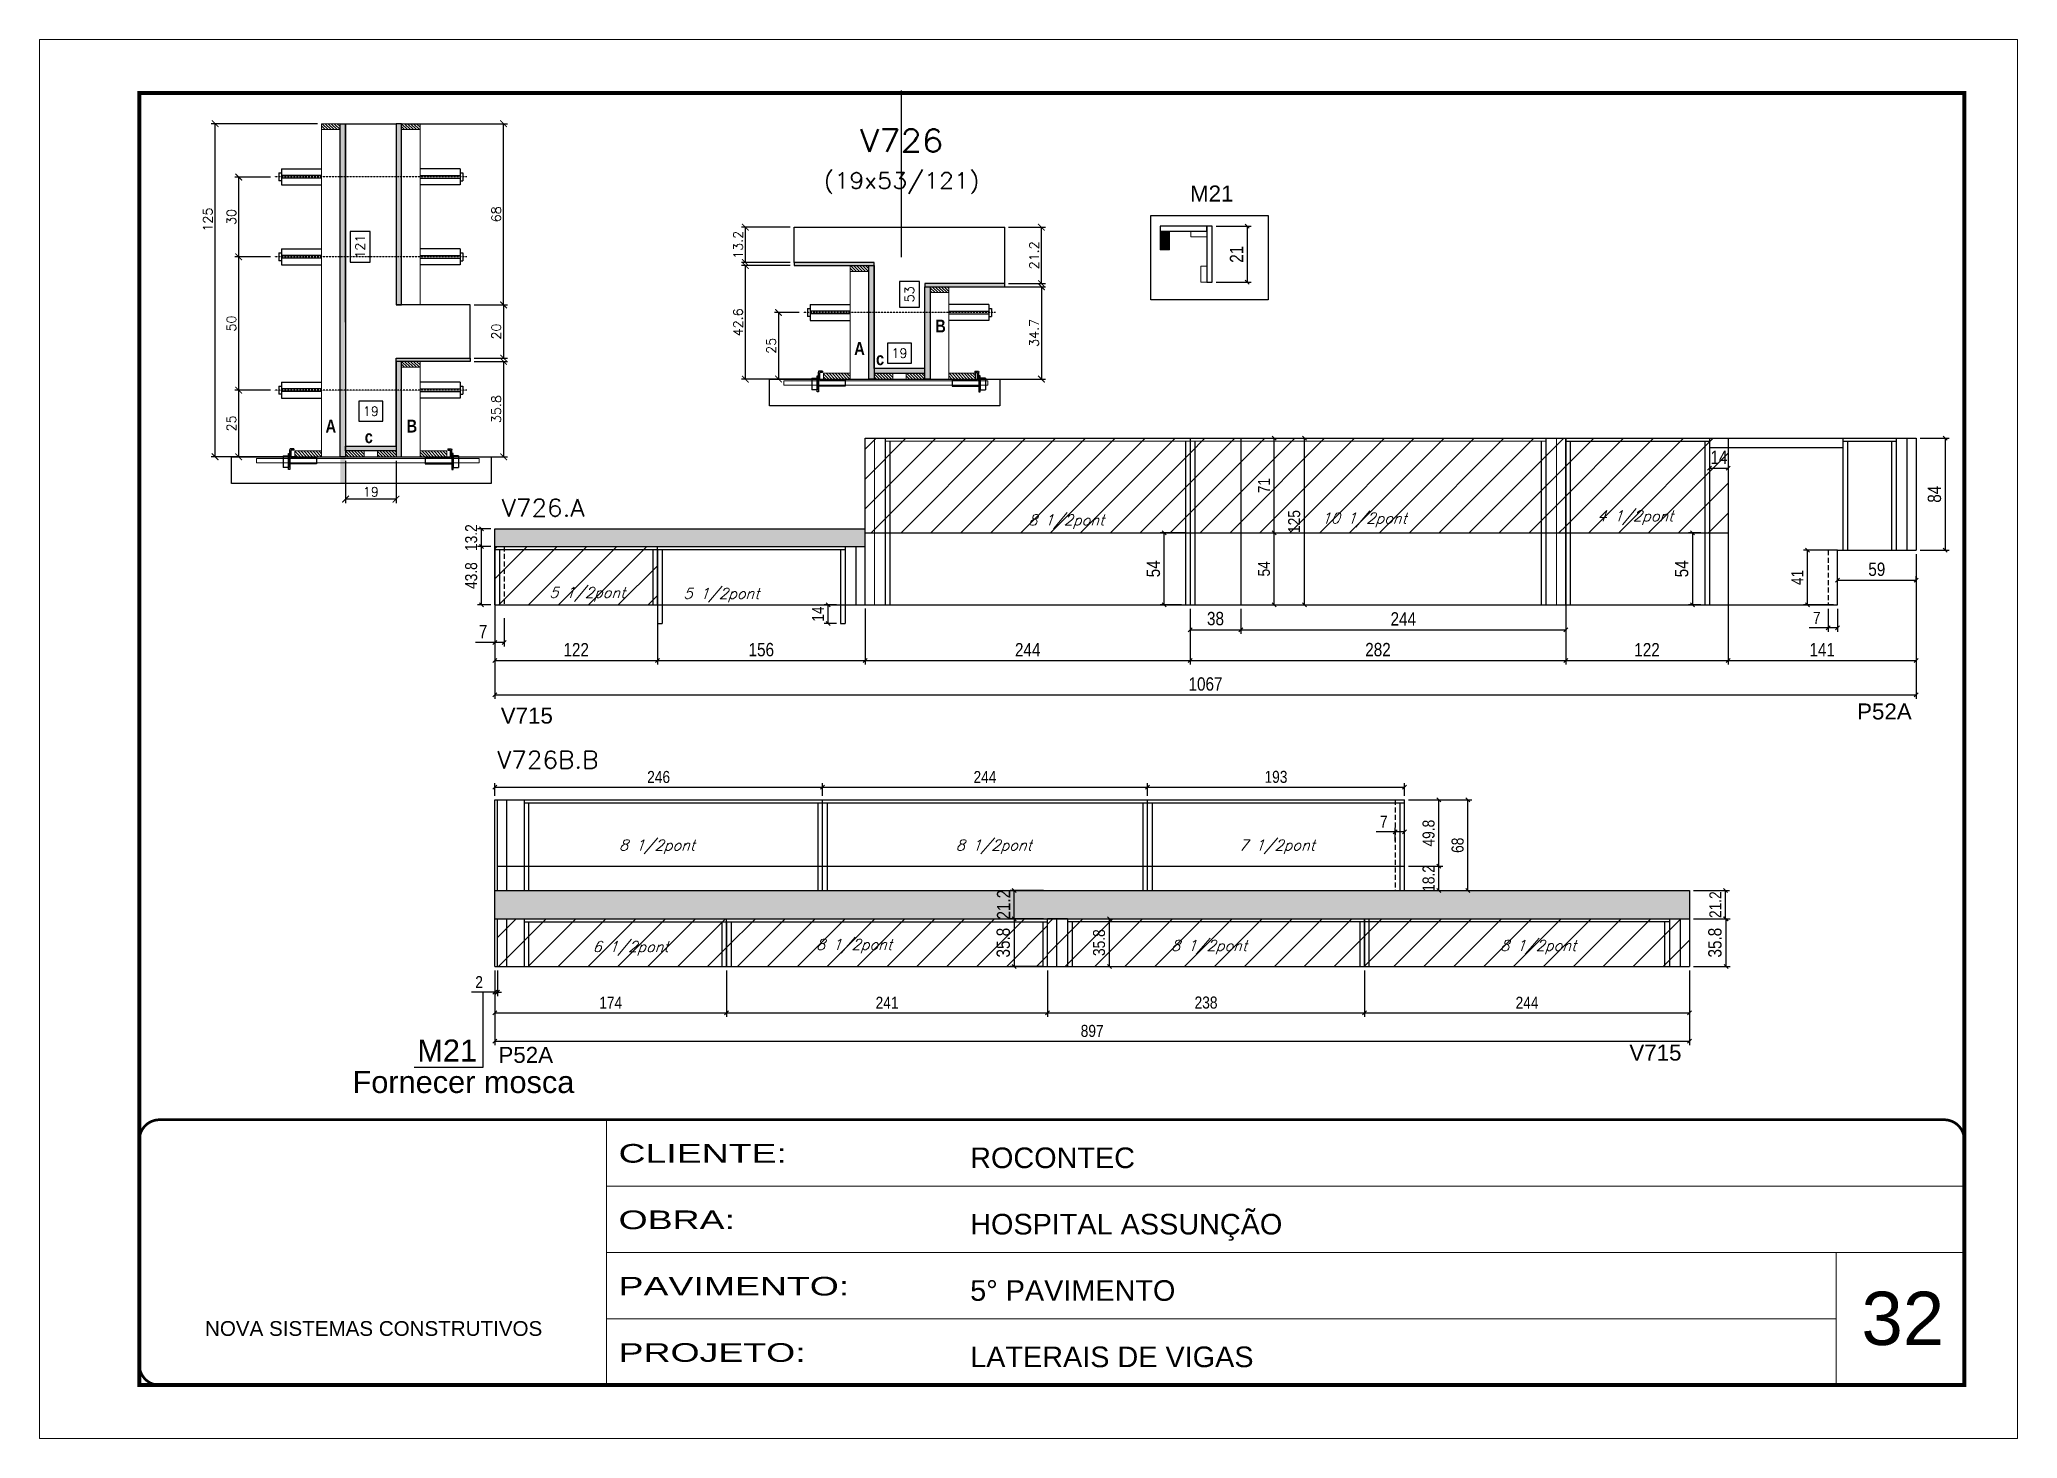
# Model space of a CAD drawing. Extents: x -20960 to -5926, y -2106 to 21915.
# Drawn here: x -7411 to -5926, y 12825 to 13875 of the extents above; entities that cross this region are included whole.
import ezdxf
from ezdxf.enums import TextEntityAlignment as Align

# ---------------------------------------------------------------- set-up
doc = ezdxf.new("R2010")
doc.units = 0
for name, pattern in [('CONTINUO', [0]), ('DASHED', [0.75, 0.5, -0.25]), ('HIDDEN', [0.375, 0.25, -0.125])]:
    doc.linetypes.add(name, pattern=pattern)
for name, color, linetype in [('5', 5, 'Continuous'), ('barrote', 251, 'Continuous'), ('COTA', 241, 'Continuous'), ('Cota Seção (2x)', 4, 'Continuous'), ('detalhes', 4, 'Continuous'), ('NOMENCLATURA', 7, 'Continuous'), ('Painéis', 200, 'Continuous'), ('presilha', 1, 'Continuous'), ('Reaproveitamento', 251, 'Continuous'), ('SARR_2.2x7', 40, 'Continuous'), ('SARR_3.5x7', 81, 'Continuous'), ('TENSOR', 3, 'Continuous'), ('texto', 7, 'Continuous'), ('Texto de Titulo', 7, 'Continuous'), ('Texto Qtd Sarr', 242, 'Continuous')]:
    doc.layers.add(name, color=color, linetype=linetype)
for name, color, linetype, lineweight in [('CARIMBO', 255, 'Continuous', 9), ('CONCRETO', 251, 'Continuous', 25), ('Folhas', 255, 'Continuous', 9), ('Hachura', 251, 'Continuous', 9), ('Madeira', 126, 'Continuous', 18), ('Sarr 2.2x7', 40, 'Continuous', 9), ('SARRAFO DE PRESSAO', 251, 'DASHED', 9), ('SCO-___-LAJ', 2, 'Continuous', 0), ('Texto Seção', 7, 'Continuous', 15)]:
    doc.layers.add(name, color=color, linetype=linetype, lineweight=lineweight)
doc.styles.add('ARIAL', font='arial.ttf')
doc.styles.add('COTA TECNICA', font='techl___.ttf', dxfattribs={"height": 10})
doc.styles.add('COTA TECNICA-50', font='techl___.ttf', dxfattribs={"height": 9})
doc.styles.add('REGUA-120', font='ROMANS.shx', dxfattribs={"height": 15})
doc.styles.add('Romans', font='romans.shx')
doc.styles.get("Standard").update_dxf_attribs({"font": 'arial.ttf'})
doc.styles.add('TECNICA', font='techb___.ttf', dxfattribs={"height": 10})
doc.styles.add('Tecnologia', font='')
doc.styles.get('Tecnologia').set_extended_font_data('Forgotten Futurist')
doc.dimstyles.new('COTA PAINEL-50', dxfattribs={"dimtxt": 9, "dimasz": 3, "dimexe": 3, "dimexo": 3, "dimgap": 3, "dimtad": 1, "dimdec": 1, "dimzin": 12, "dimdsep": 46, "dimtxsty": 'COTA TECNICA-50', "dimblk1": 'OBLIQUE', "dimblk2": 'OBLIQUE', "dimsah": 1, "dimcen": 0.9, "dimclrd": 4, "dimclre": 4, "dimclrt": 240, "dimadec": 1, "dimazin": 3, "dimtfac": 1, "dimtdec": 1, "dimtmove": 0, "dimatfit": 3, "dimfxl": 1, "dimtolj": 1, "dimtzin": 12, "dimarcsym": 0})
doc.dimstyles.new('Cota Seção (2x)', dxfattribs={"dimtxt": 7, "dimasz": 5, "dimexe": 3, "dimexo": 3, "dimgap": 2, "dimtad": 3, "dimdec": 1, "dimlfac": 0.5, "dimzin": 12, "dimdsep": 46, "dimtxsty": 'Romans', "dimblk": 'ARCHTICK', "dimcen": 0, "dimclrd": 4, "dimclre": 4, "dimclrt": 1, "dimadec": 1, "dimazin": 3, "dimtfac": 1, "dimtdec": 1, "dimtmove": 0, "dimatfit": 3, "dimldrblk": 'OBLIQUE', "dimfxl": 1, "dimtolj": 1, "dimtzin": 12, "dimarcsym": 0})
doc.dimstyles.new('Cota Seção interna', dxfattribs={"dimtxt": 7, "dimasz": 6, "dimexe": 0.18, "dimexo": 2, "dimgap": -4, "dimtad": 3, "dimdec": 1, "dimlfac": 0.5, "dimzin": 12, "dimdsep": 46, "dimtxsty": 'Romans', "dimblk": 'ARCHTICK', "dimcen": 0.09, "dimse1": 1, "dimse2": 1, "dimsd1": 1, "dimsd2": 1, "dimclrd": 180, "dimclre": 5, "dimclrt": 1, "dimadec": 0, "dimazin": 3, "dimtfac": 1, "dimtdec": 1, "dimtofl": 0, "dimtmove": 0, "dimatfit": 3, "dimldrblk": 'ARCHTICK', "dimfxl": 1, "dimtolj": 1, "dimtzin": 0, "dimarcsym": 0})
doc.dimstyles.new('PAINEL', dxfattribs={"dimtxt": 10, "dimasz": 3, "dimexe": 3, "dimexo": 3, "dimgap": 3, "dimtad": 1, "dimdec": 1, "dimzin": 12, "dimdsep": 46, "dimtxsty": 'COTA TECNICA', "dimblk1": 'OBLIQUE', "dimblk2": 'OBLIQUE', "dimsah": 1, "dimcen": 0.9, "dimclrd": 4, "dimclre": 4, "dimclrt": 240, "dimadec": 1, "dimazin": 3, "dimtfac": 1, "dimtdec": 1, "dimtmove": 0, "dimatfit": 3, "dimfxl": 1, "dimtolj": 1, "dimtzin": 12, "dimarcsym": 0})
pattern_1 = [(45, (4934.373, -2253.008), (-11.22532, 11.22532), [])]
pattern_2 = [(45, (-149327.241, -6880.679), (-11.2253202, 11.2253202), [])]
pattern_3 = [(45, (4937.872, -2339.974), (-11.22532, 11.22532), [])]
pattern_4 = [(315, (15797.8888, 5332.573), (1.12253202, 1.12253202), [])]

msp = doc.modelspace()

# ---------------------------------------------------------------- texts
at = {"layer": '5', "color": 7, "linetype": 'Continuous'}
msp.add_text('M21', height=12, rotation=359.99996, dxfattribs=at).set_placement((-6547.73, 13753.81))
at = {"layer": '5', "linetype": 'Continuous'}
for s, p in [('V715', (-7065.24, 13361.94)), ('P52A', (-6046.88, 13365.04)), ('P52A', (-7066.97, 13107.26)), ('V715', (-6217.87, 13108.98))]:
    msp.add_text(s, height=12, rotation=359.99996, dxfattribs=at).set_placement(p)
at = {"layer": 'CARIMBO', "style": 'ARIAL'}
msp.add_text('32', height=40, dxfattribs=at).set_placement((-6043.64, 12895.51))
at = {"layer": 'detalhes', "style": 'TECNICA'}
for s, p in [('B', (-6739.04, 13655.53)), ('A', (-6799.87, 13638.69)), ('c', (-6783.49, 13631)), ('A', (-7196.78, 13580.41)), ('B', (-7135.95, 13580.42)), ('c', (-7167.36, 13572.45))]:
    msp.add_text(s, height=9.6, dxfattribs=at).set_placement(p)
at = {"layer": 'NOMENCLATURA', "linetype": 'Continuous'}
for s, p in [('M21', (-7127.86, 13108.28)), ('Fornecer mosca', (-7176.51, 13084.65))]:
    msp.add_text(s, height=16.5, rotation=360, dxfattribs=at).set_placement(p)
at = {"layer": 'texto', "color": 2, "char_height": 8, "attachment_point": 5, "style": 'Romans'}
for s, insert in [('{\\Q19;\\C256;8 1/2pont}', (-6640.68, 13513.42)), ('{\\Q19;\\C256;10 1/2pont}', (-6416.96, 13514.82)), ('{\\Q19;\\C256;4 1/2pont}', (-6213.37, 13516.51)), ('{\\Q19;\\C256;5 1/2pont}', (-7000.26, 13459.02)), ('{\\Q19;\\C256;5 1/2pont}', (-6899.58, 13458.32)), ('{\\Q19;\\C256;8 1/2pont}', (-6947.9, 13269.4)), ('{\\Q19;\\C256;8 1/2pont}', (-6695.07, 13269.4)), ('{\\Q19;\\C256;7 1/2pont}', (-6482.51, 13269.4)), ('{\\Q19;\\C256;8 1/2pont}', (-6799.96, 13194.88)), ('{\\Q19;\\C256;6 1/2pont}', (-6967.72, 13193.17)), ('{\\Q19;\\C256;8 1/2pont}', (-6533.41, 13194.07)), ('{\\Q19;\\C256;8 1/2pont}', (-6286.33, 13194.12))]:
    msp.add_mtext(s, dxfattribs=dict(at, insert=insert))
at = {"layer": 'Texto Seção', "style": 'REGUA-120', "width": 1.05}
for s, p in [('V726.A', (-7064.4, 13517.4)), ('V726B.B', (-7067.86, 13328.26))]:
    msp.add_text(s, height=13, dxfattribs=at).set_placement(p)

# ---------------------------------------------------------------- blocks, each defined once
blk = doc.blocks.new('9999999999')
at = {"color": 30, "linetype": 'CONTINUO'}
for p, q in [((98564.6, 34230.2), (98564.6, 34429.4)), ((98564.6, 34379.6), (99584, 34379.6)), ((98564.6, 34329.8), (99488, 34329.8)), ((99584, 34329.8), (99488, 34329.8)), ((99488, 34329.8), (99488, 34230.2)), ((98564.6, 34280), (99488, 34280))]:
    blk.add_line(p, q, dxfattribs=at)
at = {"color": 30, "linetype": 'CONTINUO', "const_width": 2}
blk.add_lwpolyline([(99584, 34230.2), (99584, 34414.4, 0.414214), (99569, 34429.4), (98229, 34429.4, 0.414214), (98214, 34414.4), (98214, 34245.2, 0.414214), (98229, 34230.2), (99584, 34230.2)], format="xyb", dxfattribs=at)
at = {"layer": 'Folhas'}
blk.add_lwpolyline([(98139, 34190.2), (99624, 34190.2), (99624, 35240.2), (98139, 35240.2)], close=True, dxfattribs=at)
at = {"layer": 'Folhas', "color": 30, "const_width": 3}
blk.add_lwpolyline([(98214, 34230.2), (99584, 34230.2), (99584, 35200.2), (98214, 35200.2)], close=True, dxfattribs=at)
at = {"color": 7, "linetype": 'Continuous', "ltscale": 5, "style": 'ARIAL'}
for s, height, p in [('ROCONTEC', 15.48, (98837.7, 34393.1)), ('HOSPITAL ASSUNÇÃO', 15.483, (98837.7, 34343.3)), ('5° PAVIMENTO', 15.483, (98837.7, 34293.5)), ('NOVA SISTEMAS CONSTRUTIVOS', 11.059, (98263.2, 34267.2)), ('LATERAIS DE VIGAS', 15.483, (98837.7, 34243.7))]:
    blk.add_text(s, height=height, dxfattribs=at).set_placement(p)
at = {"layer": 'Folhas', "color": 7, "style": 'Tecnologia', "width": 1.5}
for s, p in [('CLIENTE:', (98573.7, 34397.2)), ('OBRA:', (98573.7, 34347.3)), ('PAVIMENTO:', (98573.7, 34297.5)), ('PROJETO:', (98573.7, 34247.7))]:
    blk.add_text(s, height=14, dxfattribs=at).set_placement(p)
blk = doc.blocks.new('_ArchTick')
at = {"color": 0, "linetype": 'ByBlock', "const_width": 0.15}
blk.add_lwpolyline([(-0.5, -0.5), (0.5, 0.5)], dxfattribs=at)
blk = doc.blocks.new('*D1012')
at = {"layer": 'COTA', "color": 4, "lineweight": -2, "transparency": 16777216}
for p, q in [((-6847.9, 13705.7), (-6884.6, 13705.7)), ((-6881.6, 13620.5), (-6881.6, 13705.7)), ((-6830.3, 13620.5), (-6884.6, 13620.5))]:
    blk.add_line(p, q, dxfattribs=at)
at = {"layer": 'Defpoints', "color": 0, "transparency": 16777216}
for p in [(-6881.6, 13705.7), (-6844.9, 13705.7), (-6827.3, 13620.5)]:
    blk.add_point(p, dxfattribs=at)
at = {"layer": 'COTA', "color": 4, "lineweight": -2, "transparency": 16777216, "xscale": 5, "yscale": 5, "zscale": 5}
for p, rotation in [((-6881.6, 13705.7), 90), ((-6881.6, 13620.5), 270)]:
    blk.add_blockref('_ArchTick', p, dxfattribs=dict(at, rotation=rotation))
at = {"layer": 'COTA', "color": 1, "transparency": 16777216, "insert": (-6887.1, 13663.1), "char_height": 7, "attachment_point": 5, "rotation": 90, "style": 'Romans'}
blk.add_mtext('\\A1;42.6', dxfattribs=at)
blk = doc.blocks.new('_Oblique')
at = {"color": 0, "linetype": 'ByBlock', "lineweight": -2}
blk.add_line((-0.5, -0.5), (0.5, 0.5), dxfattribs=at)
blk = doc.blocks.new('*D1013')
at = {"layer": 'COTA', "color": 4, "lineweight": -2, "transparency": 16777216}
for p, q in [((-6847.9, 13734.5), (-6884.6, 13734.5)), ((-6881.6, 13708.1), (-6881.6, 13734.5)), ((-6847.9, 13708.1), (-6884.6, 13708.1))]:
    blk.add_line(p, q, dxfattribs=at)
at = {"layer": 'Defpoints', "color": 0, "transparency": 16777216}
for p in [(-6881.6, 13734.5), (-6844.9, 13734.5), (-6844.9, 13708.1)]:
    blk.add_point(p, dxfattribs=at)
at = {"layer": 'COTA', "color": 4, "lineweight": -2, "transparency": 16777216, "xscale": 5, "yscale": 5, "zscale": 5}
for p, rotation in [((-6881.6, 13734.5), 90), ((-6881.6, 13708.1), 270)]:
    blk.add_blockref('_ArchTick', p, dxfattribs=dict(at, rotation=rotation))
at = {"layer": 'COTA', "color": 1, "transparency": 16777216, "insert": (-6887.1, 13721.3), "char_height": 7, "attachment_point": 5, "rotation": 90, "style": 'Romans'}
blk.add_mtext('\\A1;13.2', dxfattribs=at)
blk = doc.blocks.new('*D1014')
at = {"layer": 'Cota Seção (2x)', "color": 180, "lineweight": -2, "transparency": 16777216}
for p, q in [((-6750.9, 13693.8), (-6765.9, 13693.8)), ((-6765.9, 13693.8), (-6765.9, 13674.5)), ((-6750.9, 13674.5), (-6750.9, 13693.8)), ((-6765.9, 13674.5), (-6750.9, 13674.5))]:
    blk.add_line(p, q, dxfattribs=at)
at = {"layer": 'Defpoints', "color": 0, "transparency": 16777216}
for p in [(-6784.9, 13734.5), (-6746.9, 13734.5), (-6784.9, 13628.5)]:
    blk.add_point(p, dxfattribs=at)
at = {"layer": 'Cota Seção (2x)', "color": 1, "transparency": 16777216, "insert": (-6758.4, 13684.1), "char_height": 7, "attachment_point": 5, "rotation": 90, "style": 'Romans'}
blk.add_mtext('\\A1;53', dxfattribs=at)
blk = doc.blocks.new('PRESILHA METÁLICA 1')
at = {"layer": 'presilha'}
for p, q in [((0, 13), (6, 13)), ((0, 13), (0, 0)), ((6, 0), (0, 0)), ((6, 15.5), (7.5, 15.5)), ((6, -2.5), (6, 15.5)), ((6, 13), (6, 0)), ((7.5, 10.6), (7.5, 19.9)), ((7.5, 15.5), (7.5, -2.5)), ((37.5, 4.1), (7.5, 4.1)), ((12, 21), (8.6, 21)), ((9, 11.6), (9, 18.9)), ((12, 19.5), (9.6, 19.5)), ((37.5, 11), (9.6, 11)), ((12, 21), (12, 19.5)), ((37.5, 11), (37.5, 4.1)), ((7.5, -2.5), (6, -2.5))]:
    blk.add_line(p, q, dxfattribs=at)
for centre, radius, start, end in [((8.6, 19.9), 1.14, 90, 180), ((9.6, 18.9), 0.57, 90, 180), ((9.6, 11.6), 0.57, 180, 270)]:
    blk.add_arc(centre, radius, start, end, dxfattribs=at)
blk = doc.blocks.new('*D1015')
at = {"layer": 'Cota Seção (2x)', "color": 180, "lineweight": -2, "transparency": 16777216}
for p, q in [((-6756.9, 13647.5), (-6774.9, 13647.5)), ((-6774.9, 13647.5), (-6774.9, 13632.5)), ((-6756.9, 13632.5), (-6756.9, 13647.5)), ((-6774.9, 13632.5), (-6756.9, 13632.5))]:
    blk.add_line(p, q, dxfattribs=at)
at = {"layer": 'Defpoints', "color": 0, "transparency": 16777216}
for p in [(-6784.9, 13628.5), (-6784.9, 13620.5), (-6746.9, 13620.5)]:
    blk.add_point(p, dxfattribs=at)
at = {"layer": 'Cota Seção (2x)', "color": 1, "transparency": 16777216, "insert": (-6765.9, 13640), "char_height": 7, "attachment_point": 5, "style": 'Romans'}
blk.add_mtext('\\A1;19', dxfattribs=at)
blk = doc.blocks.new('*D1016')
at = {"layer": 'COTA', "color": 4, "lineweight": -2, "transparency": 16777216}
for p, q in [((-6725.9, 13689.8), (-6656.3, 13689.8)), ((-6659.3, 13689.8), (-6659.3, 13620.5)), ((-6725.9, 13620.5), (-6656.3, 13620.5))]:
    blk.add_line(p, q, dxfattribs=at)
at = {"layer": 'Defpoints', "color": 0, "transparency": 16777216}
for p in [(-6728.9, 13689.8), (-6728.9, 13620.5), (-6659.3, 13620.5)]:
    blk.add_point(p, dxfattribs=at)
at = {"layer": 'COTA', "color": 4, "lineweight": -2, "transparency": 16777216, "xscale": 5, "yscale": 5, "zscale": 5}
for p, rotation in [((-6659.3, 13689.8), 90), ((-6659.3, 13620.5), 270)]:
    blk.add_blockref('_ArchTick', p, dxfattribs=dict(at, rotation=rotation))
at = {"layer": 'COTA', "color": 1, "transparency": 16777216, "insert": (-6664.8, 13655.2), "char_height": 7, "attachment_point": 5, "rotation": 90, "style": 'Romans'}
blk.add_mtext('\\A1;34.7', dxfattribs=at)
blk = doc.blocks.new('*D1017')
at = {"layer": 'COTA', "color": 4, "lineweight": -2, "transparency": 16777216}
for p, q in [((-6841.2, 13670.5), (-6859.7, 13670.5)), ((-6856.7, 13670.5), (-6856.7, 13620.5)), ((-6841.2, 13620.5), (-6859.7, 13620.5))]:
    blk.add_line(p, q, dxfattribs=at)
at = {"layer": 'Defpoints', "color": 0, "transparency": 16777216}
for p in [(-6838.2, 13670.5), (-6856.7, 13620.5), (-6838.2, 13620.5)]:
    blk.add_point(p, dxfattribs=at)
at = {"layer": 'COTA', "color": 4, "lineweight": -2, "transparency": 16777216, "xscale": 5, "yscale": 5, "zscale": 5}
for p, rotation in [((-6856.7, 13670.5), 90), ((-6856.7, 13620.5), 270)]:
    blk.add_blockref('_ArchTick', p, dxfattribs=dict(at, rotation=rotation))
at = {"layer": 'COTA', "color": 1, "transparency": 16777216, "insert": (-6862.2, 13645.5), "char_height": 7, "attachment_point": 5, "rotation": 90, "style": 'Romans'}
blk.add_mtext('\\A1;25', dxfattribs=at)
blk = doc.blocks.new('*D1034')
at = {"layer": 'COTA', "color": 4, "lineweight": -2, "transparency": 16777216}
for p, q in [((-6683.9, 13734.5), (-6656.3, 13734.5)), ((-6659.3, 13692.2), (-6659.3, 13734.5)), ((-6683.9, 13692.2), (-6656.3, 13692.2))]:
    blk.add_line(p, q, dxfattribs=at)
at = {"layer": 'Defpoints', "color": 0, "transparency": 16777216}
for p in [(-6686.9, 13734.5), (-6659.3, 13734.5), (-6686.9, 13692.2)]:
    blk.add_point(p, dxfattribs=at)
at = {"layer": 'COTA', "color": 4, "lineweight": -2, "transparency": 16777216, "xscale": 5, "yscale": 5, "zscale": 5}
for p, rotation in [((-6659.3, 13734.5), 90), ((-6659.3, 13692.2), 270)]:
    blk.add_blockref('_ArchTick', p, dxfattribs=dict(at, rotation=rotation))
at = {"layer": 'COTA', "color": 1, "transparency": 16777216, "insert": (-6664.8, 13713.4), "char_height": 7, "attachment_point": 5, "rotation": 90, "style": 'Romans'}
blk.add_mtext('\\A1;21.2', dxfattribs=at)
blk = doc.blocks.new('titulo1')
at = {"layer": 'Defpoints', "color": 252, "linetype": 'HIDDEN', "ltscale": 2}
blk.add_line((0, 0), (0, 125), dxfattribs=at)
at = {"layer": 'Defpoints', "style": 'Romans', "oblique": 15}
blk.add_attdef('FOLHA', text='', height=10, dxfattribs=at).set_placement((0, 15.6), align=Align.MIDDLE_CENTER)
at = {"layer": 'Texto Qtd Sarr', "color": 3, "style": 'Romans', "oblique": 15}
for tag, height, p in [('TITULO', 17, (0, 71.4)), ('SEÇÃO', 12, (0, 41.5))]:
    blk.add_attdef(tag, text='', height=height, dxfattribs=at).set_placement(p, align=Align.MIDDLE_CENTER)
blk = doc.blocks.new('*D1041')
at = {"layer": 'COTA', "color": 4, "lineweight": -2, "ltscale": 25, "transparency": 16777216}
for p, q in [((-7069.6, 13448.1), (-7069.6, 13406.3)), ((-6947.6, 13448.1), (-6947.6, 13406.3)), ((-7069.6, 13409.3), (-6947.6, 13409.3))]:
    blk.add_line(p, q, dxfattribs=at)
at = {"layer": 'Defpoints', "color": 0, "ltscale": 25, "transparency": 16777216}
for p in [(-7069.6, 13451.1), (-6947.6, 13451.1), (-6947.6, 13409.3)]:
    blk.add_point(p, dxfattribs=at)
at = {"layer": 'COTA', "color": 4, "lineweight": -2, "ltscale": 25, "transparency": 16777216, "xscale": 3, "yscale": 3, "zscale": 3, "rotation": 180}
blk.add_blockref('_Oblique', (-7069.6, 13409.3), dxfattribs=at)
at = {"layer": 'COTA', "color": 4, "lineweight": -2, "ltscale": 25, "transparency": 16777216, "xscale": 3, "yscale": 3, "zscale": 3}
blk.add_blockref('_Oblique', (-6947.6, 13409.3), dxfattribs=at)
at = {"layer": 'COTA', "color": 240, "ltscale": 25, "transparency": 16777216, "insert": (-7008.6, 13417.4), "char_height": 10, "attachment_point": 5, "style": 'COTA TECNICA'}
blk.add_mtext('\\A1;122', dxfattribs=at)
blk = doc.blocks.new('*D1023')
at = {"layer": 'COTA', "color": 4, "lineweight": -2, "ltscale": 25, "transparency": 16777216}
for p, q in [((-6947.6, 13448.1), (-6947.6, 13406.3)), ((-6791.6, 13448.4), (-6791.6, 13406.3)), ((-6947.6, 13409.3), (-6791.6, 13409.3))]:
    blk.add_line(p, q, dxfattribs=at)
at = {"layer": 'Defpoints', "color": 0, "ltscale": 25, "transparency": 16777216}
for p in [(-6947.6, 13451.1), (-6791.6, 13451.4), (-6791.6, 13409.3)]:
    blk.add_point(p, dxfattribs=at)
at = {"layer": 'COTA', "color": 4, "lineweight": -2, "ltscale": 25, "transparency": 16777216, "xscale": 3, "yscale": 3, "zscale": 3, "rotation": 180}
blk.add_blockref('_Oblique', (-6947.6, 13409.3), dxfattribs=at)
at = {"layer": 'COTA', "color": 4, "lineweight": -2, "ltscale": 25, "transparency": 16777216, "xscale": 3, "yscale": 3, "zscale": 3}
blk.add_blockref('_Oblique', (-6791.6, 13409.3), dxfattribs=at)
at = {"layer": 'COTA', "color": 240, "ltscale": 25, "transparency": 16777216, "insert": (-6869.6, 13417.4), "char_height": 10, "attachment_point": 5, "style": 'COTA TECNICA'}
blk.add_mtext('\\A1;156', dxfattribs=at)
blk = doc.blocks.new('*D1024')
at = {"layer": 'COTA', "color": 4, "lineweight": -2, "ltscale": 25, "transparency": 16777216}
for p, q in [((-6791.6, 13448.1), (-6791.6, 13406.3)), ((-6547.6, 13448.1), (-6547.6, 13406.3)), ((-6791.6, 13409.3), (-6547.6, 13409.3))]:
    blk.add_line(p, q, dxfattribs=at)
at = {"layer": 'Defpoints', "color": 0, "ltscale": 25, "transparency": 16777216}
for p in [(-6791.6, 13451.1), (-6547.6, 13451.1), (-6547.6, 13409.3)]:
    blk.add_point(p, dxfattribs=at)
at = {"layer": 'COTA', "color": 4, "lineweight": -2, "ltscale": 25, "transparency": 16777216, "xscale": 3, "yscale": 3, "zscale": 3, "rotation": 180}
blk.add_blockref('_Oblique', (-6791.6, 13409.3), dxfattribs=at)
at = {"layer": 'COTA', "color": 4, "lineweight": -2, "ltscale": 25, "transparency": 16777216, "xscale": 3, "yscale": 3, "zscale": 3}
blk.add_blockref('_Oblique', (-6547.6, 13409.3), dxfattribs=at)
at = {"layer": 'COTA', "color": 240, "ltscale": 25, "transparency": 16777216, "insert": (-6669.6, 13417.4), "char_height": 10, "attachment_point": 5, "style": 'COTA TECNICA'}
blk.add_mtext('\\A1;244', dxfattribs=at)
blk = doc.blocks.new('*D1042')
at = {"layer": 'COTA', "color": 4, "lineweight": -2, "ltscale": 25, "transparency": 16777216}
for p, q in [((-6265.6, 13484.1), (-6265.6, 13429.4)), ((-6509.6, 13448.1), (-6509.6, 13429.4)), ((-6509.6, 13432.4), (-6265.6, 13432.4))]:
    blk.add_line(p, q, dxfattribs=at)
at = {"layer": 'Defpoints', "color": 0, "ltscale": 25, "transparency": 16777216}
for p in [(-6265.6, 13487.1), (-6509.6, 13451.1), (-6265.6, 13432.4)]:
    blk.add_point(p, dxfattribs=at)
at = {"layer": 'COTA', "color": 4, "lineweight": -2, "ltscale": 25, "transparency": 16777216, "xscale": 3, "yscale": 3, "zscale": 3, "rotation": 180}
blk.add_blockref('_Oblique', (-6509.6, 13432.4), dxfattribs=at)
at = {"layer": 'COTA', "color": 4, "lineweight": -2, "ltscale": 25, "transparency": 16777216, "xscale": 3, "yscale": 3, "zscale": 3}
blk.add_blockref('_Oblique', (-6265.6, 13432.4), dxfattribs=at)
at = {"layer": 'COTA', "color": 240, "ltscale": 25, "transparency": 16777216, "insert": (-6387.6, 13440.5), "char_height": 10, "attachment_point": 5, "style": 'COTA TECNICA'}
blk.add_mtext('\\A1;244', dxfattribs=at)
blk = doc.blocks.new('*D1025')
at = {"layer": 'COTA', "color": 4, "lineweight": -2, "ltscale": 25, "transparency": 16777216}
for p, q in [((-6002.6, 13489.1), (-6002.6, 13380.5)), ((-7069.6, 13448.1), (-7069.6, 13380.5)), ((-7069.6, 13383.5), (-6002.6, 13383.5))]:
    blk.add_line(p, q, dxfattribs=at)
at = {"layer": 'Defpoints', "color": 0, "ltscale": 25, "transparency": 16777216}
for p in [(-6002.6, 13492.1), (-7069.6, 13451.1), (-6002.6, 13383.5)]:
    blk.add_point(p, dxfattribs=at)
at = {"layer": 'COTA', "color": 4, "lineweight": -2, "ltscale": 25, "transparency": 16777216, "xscale": 3, "yscale": 3, "zscale": 3, "rotation": 180}
blk.add_blockref('_Oblique', (-7069.6, 13383.5), dxfattribs=at)
at = {"layer": 'COTA', "color": 4, "lineweight": -2, "ltscale": 25, "transparency": 16777216, "xscale": 3, "yscale": 3, "zscale": 3}
blk.add_blockref('_Oblique', (-6002.6, 13383.5), dxfattribs=at)
at = {"layer": 'COTA', "color": 240, "ltscale": 25, "transparency": 16777216, "insert": (-6536.1, 13391.6), "char_height": 10, "attachment_point": 5, "style": 'COTA TECNICA'}
blk.add_mtext('\\A1;1067', dxfattribs=at)
blk = doc.blocks.new('*D1026')
at = {"layer": 'COTA', "color": 4, "lineweight": -2, "ltscale": 25, "transparency": 16777216}
for p, q in [((-6547.6, 13448.1), (-6547.6, 13429.4)), ((-6509.6, 13448.1), (-6509.6, 13429.4)), ((-6547.6, 13432.4), (-6509.6, 13432.4))]:
    blk.add_line(p, q, dxfattribs=at)
at = {"layer": 'Defpoints', "color": 0, "ltscale": 25, "transparency": 16777216}
for p in [(-6547.6, 13451.1), (-6509.6, 13451.1), (-6509.6, 13432.4)]:
    blk.add_point(p, dxfattribs=at)
at = {"layer": 'COTA', "color": 4, "lineweight": -2, "ltscale": 25, "transparency": 16777216, "xscale": 3, "yscale": 3, "zscale": 3, "rotation": 180}
blk.add_blockref('_Oblique', (-6547.6, 13432.4), dxfattribs=at)
at = {"layer": 'COTA', "color": 4, "lineweight": -2, "ltscale": 25, "transparency": 16777216, "xscale": 3, "yscale": 3, "zscale": 3}
blk.add_blockref('_Oblique', (-6509.6, 13432.4), dxfattribs=at)
at = {"layer": 'COTA', "color": 240, "ltscale": 25, "transparency": 16777216, "insert": (-6528.6, 13440.7), "char_height": 10, "attachment_point": 5, "style": 'COTA TECNICA'}
blk.add_mtext('\\A1;38', dxfattribs=at)
blk = doc.blocks.new('*D1027')
at = {"layer": 'COTA', "color": 4, "lineweight": -2, "ltscale": 25, "transparency": 16777216}
for p, q in [((-6265.6, 13502.1), (-6265.6, 13406.3)), ((-6547.6, 13448.1), (-6547.6, 13406.3)), ((-6547.6, 13409.3), (-6265.6, 13409.3))]:
    blk.add_line(p, q, dxfattribs=at)
at = {"layer": 'Defpoints', "color": 0, "ltscale": 25, "transparency": 16777216}
for p in [(-6265.6, 13505.1), (-6547.6, 13451.1), (-6265.6, 13409.3)]:
    blk.add_point(p, dxfattribs=at)
at = {"layer": 'COTA', "color": 4, "lineweight": -2, "ltscale": 25, "transparency": 16777216, "xscale": 3, "yscale": 3, "zscale": 3, "rotation": 180}
blk.add_blockref('_Oblique', (-6547.6, 13409.3), dxfattribs=at)
at = {"layer": 'COTA', "color": 4, "lineweight": -2, "ltscale": 25, "transparency": 16777216, "xscale": 3, "yscale": 3, "zscale": 3}
blk.add_blockref('_Oblique', (-6265.6, 13409.3), dxfattribs=at)
at = {"layer": 'COTA', "color": 240, "ltscale": 25, "transparency": 16777216, "insert": (-6406.6, 13417.4), "char_height": 10, "attachment_point": 5, "style": 'COTA TECNICA'}
blk.add_mtext('\\A1;282', dxfattribs=at)
blk = doc.blocks.new('*D1043')
at = {"layer": 'COTA', "color": 4, "lineweight": -2, "ltscale": 25, "transparency": 16777216}
for p, q in [((-5999.6, 13576.1), (-5977.8, 13576.1)), ((-5980.8, 13576.1), (-5980.8, 13492.1)), ((-5999.6, 13492.1), (-5977.8, 13492.1))]:
    blk.add_line(p, q, dxfattribs=at)
at = {"layer": 'Defpoints', "color": 0, "ltscale": 25, "transparency": 16777216}
for p in [(-6002.6, 13576.1), (-6002.6, 13492.1), (-5980.8, 13492.1)]:
    blk.add_point(p, dxfattribs=at)
at = {"layer": 'COTA', "color": 4, "lineweight": -2, "ltscale": 25, "transparency": 16777216, "xscale": 3, "yscale": 3, "zscale": 3}
for p, rotation in [((-5980.8, 13576.1), 90), ((-5980.8, 13492.1), 270)]:
    blk.add_blockref('_Oblique', p, dxfattribs=dict(at, rotation=rotation))
at = {"layer": 'COTA', "color": 240, "ltscale": 25, "transparency": 16777216, "insert": (-5988.8, 13534.1), "char_height": 10, "attachment_point": 5, "rotation": 90, "style": 'COTA TECNICA'}
blk.add_mtext('\\A1;84', dxfattribs=at)
blk = doc.blocks.new('*D1028')
at = {"layer": 'COTA', "color": 4, "lineweight": -2, "ltscale": 25, "transparency": 16777216}
for p, q in [((-6143.6, 13502.1), (-6143.6, 13406.3)), ((-6265.6, 13448.1), (-6265.6, 13406.3)), ((-6265.6, 13409.3), (-6143.6, 13409.3))]:
    blk.add_line(p, q, dxfattribs=at)
at = {"layer": 'Defpoints', "color": 0, "ltscale": 25, "transparency": 16777216}
for p in [(-6143.6, 13505.1), (-6265.6, 13451.1), (-6143.6, 13409.3)]:
    blk.add_point(p, dxfattribs=at)
at = {"layer": 'COTA', "color": 4, "lineweight": -2, "ltscale": 25, "transparency": 16777216, "xscale": 3, "yscale": 3, "zscale": 3, "rotation": 180}
blk.add_blockref('_Oblique', (-6265.6, 13409.3), dxfattribs=at)
at = {"layer": 'COTA', "color": 4, "lineweight": -2, "ltscale": 25, "transparency": 16777216, "xscale": 3, "yscale": 3, "zscale": 3}
blk.add_blockref('_Oblique', (-6143.6, 13409.3), dxfattribs=at)
at = {"layer": 'COTA', "color": 240, "ltscale": 25, "transparency": 16777216, "insert": (-6204.6, 13417.4), "char_height": 10, "attachment_point": 5, "style": 'COTA TECNICA'}
blk.add_mtext('\\A1;122', dxfattribs=at)
blk = doc.blocks.new('*D1029')
at = {"layer": 'COTA', "color": 4, "lineweight": -2, "ltscale": 25, "transparency": 16777216}
for p, q in [((-6143.6, 13484.1), (-6143.6, 13406.3)), ((-6002.6, 13461.1), (-6002.6, 13406.3)), ((-6143.6, 13409.3), (-6002.6, 13409.3))]:
    blk.add_line(p, q, dxfattribs=at)
at = {"layer": 'Defpoints', "color": 0, "ltscale": 25, "transparency": 16777216}
for p in [(-6143.6, 13487.1), (-6002.6, 13464.1), (-6002.6, 13409.3)]:
    blk.add_point(p, dxfattribs=at)
at = {"layer": 'COTA', "color": 4, "lineweight": -2, "ltscale": 25, "transparency": 16777216, "xscale": 3, "yscale": 3, "zscale": 3, "rotation": 180}
blk.add_blockref('_Oblique', (-6143.6, 13409.3), dxfattribs=at)
at = {"layer": 'COTA', "color": 4, "lineweight": -2, "ltscale": 25, "transparency": 16777216, "xscale": 3, "yscale": 3, "zscale": 3}
blk.add_blockref('_Oblique', (-6002.6, 13409.3), dxfattribs=at)
at = {"layer": 'COTA', "color": 240, "ltscale": 25, "transparency": 16777216, "insert": (-6073.1, 13417.4), "char_height": 10, "attachment_point": 5, "style": 'COTA TECNICA'}
blk.add_mtext('\\A1;141', dxfattribs=at)
blk = doc.blocks.new('*D1044')
at = {"layer": 'COTA', "color": 4, "lineweight": -2, "ltscale": 25, "transparency": 16777216}
for p, q in [((-6157.6, 13566.1), (-6157.6, 13550.7)), ((-6143.6, 13566.1), (-6143.6, 13550.7)), ((-6157.6, 13553.7), (-6143.6, 13553.7))]:
    blk.add_line(p, q, dxfattribs=at)
at = {"layer": 'Defpoints', "color": 0, "ltscale": 25, "transparency": 16777216}
for p in [(-6157.6, 13569.1), (-6143.6, 13569.1), (-6143.6, 13553.7)]:
    blk.add_point(p, dxfattribs=at)
at = {"layer": 'COTA', "color": 4, "lineweight": -2, "ltscale": 25, "transparency": 16777216, "xscale": 3, "yscale": 3, "zscale": 3, "rotation": 180}
blk.add_blockref('_Oblique', (-6157.6, 13553.7), dxfattribs=at)
at = {"layer": 'COTA', "color": 4, "lineweight": -2, "ltscale": 25, "transparency": 16777216, "xscale": 3, "yscale": 3, "zscale": 3}
blk.add_blockref('_Oblique', (-6143.6, 13553.7), dxfattribs=at)
at = {"layer": 'COTA', "color": 240, "ltscale": 25, "transparency": 16777216, "insert": (-6150.6, 13561.8), "char_height": 10, "attachment_point": 5, "style": 'COTA TECNICA'}
blk.add_mtext('\\A1;14', dxfattribs=at)
blk = doc.blocks.new('*D1030')
at = {"layer": 'COTA', "color": 4, "lineweight": -2, "ltscale": 25, "transparency": 16777216}
for p, q in [((-7069.6, 13448.1), (-7069.6, 13419.9)), ((-7062.6, 13441.1), (-7062.6, 13419.9)), ((-7069.6, 13422.9), (-7084.3, 13422.9)), ((-7062.6, 13422.9), (-7069.6, 13422.9))]:
    blk.add_line(p, q, dxfattribs=at)
at = {"layer": 'Defpoints', "color": 0, "ltscale": 25, "transparency": 16777216}
for p in [(-7069.6, 13451.1), (-7062.6, 13444.1), (-7069.6, 13422.9)]:
    blk.add_point(p, dxfattribs=at)
at = {"layer": 'COTA', "color": 4, "lineweight": -2, "ltscale": 25, "transparency": 16777216, "xscale": 3, "yscale": 3, "zscale": 3, "rotation": 180}
blk.add_blockref('_Oblique', (-7069.6, 13422.9), dxfattribs=at)
at = {"layer": 'COTA', "color": 4, "lineweight": -2, "ltscale": 25, "transparency": 16777216, "xscale": 3, "yscale": 3, "zscale": 3}
blk.add_blockref('_Oblique', (-7062.6, 13422.9), dxfattribs=at)
at = {"layer": 'COTA', "color": 240, "ltscale": 25, "transparency": 16777216, "insert": (-7078.5, 13431), "char_height": 10, "attachment_point": 5, "style": 'COTA TECNICA'}
blk.add_mtext('\\A1;7', dxfattribs=at)
blk = doc.blocks.new('*D1031')
at = {"layer": 'COTA', "color": 4, "lineweight": -2, "ltscale": 25, "transparency": 16777216}
for p, q in [((-6061.6, 13468.1), (-6061.6, 13472.6)), ((-6061.6, 13469.6), (-6002.6, 13469.6)), ((-6002.6, 13468.1), (-6002.6, 13472.6))]:
    blk.add_line(p, q, dxfattribs=at)
at = {"layer": 'Defpoints', "color": 0, "ltscale": 25, "transparency": 16777216}
for p in [(-6002.6, 13469.6), (-6061.6, 13465.1), (-6002.6, 13465.1)]:
    blk.add_point(p, dxfattribs=at)
at = {"layer": 'COTA', "color": 4, "lineweight": -2, "ltscale": 25, "transparency": 16777216, "xscale": 3, "yscale": 3, "zscale": 3, "rotation": 180}
blk.add_blockref('_Oblique', (-6061.6, 13469.6), dxfattribs=at)
at = {"layer": 'COTA', "color": 4, "lineweight": -2, "ltscale": 25, "transparency": 16777216, "xscale": 3, "yscale": 3, "zscale": 3}
blk.add_blockref('_Oblique', (-6002.6, 13469.6), dxfattribs=at)
at = {"layer": 'COTA', "color": 240, "ltscale": 25, "transparency": 16777216, "insert": (-6032.1, 13477.7), "char_height": 10, "attachment_point": 5, "style": 'COTA TECNICA'}
blk.add_mtext('\\A1;59', dxfattribs=at)
blk = doc.blocks.new('*D1032')
at = {"layer": 'COTA', "color": 4, "lineweight": -2, "ltscale": 25, "transparency": 16777216}
for p, q in [((-6550.6, 13505.1), (-6570.1, 13505.1)), ((-6567.1, 13451.1), (-6567.1, 13505.1)), ((-6554.1, 13451.1), (-6570.1, 13451.1))]:
    blk.add_line(p, q, dxfattribs=at)
at = {"layer": 'Defpoints', "color": 0, "ltscale": 25, "transparency": 16777216}
for p in [(-6567.1, 13505.1), (-6547.6, 13505.1), (-6551.1, 13451.1)]:
    blk.add_point(p, dxfattribs=at)
at = {"layer": 'COTA', "color": 4, "lineweight": -2, "ltscale": 25, "transparency": 16777216, "xscale": 3, "yscale": 3, "zscale": 3}
for p, rotation in [((-6567.1, 13505.1), 90), ((-6567.1, 13451.1), 270)]:
    blk.add_blockref('_Oblique', p, dxfattribs=dict(at, rotation=rotation))
at = {"layer": 'COTA', "color": 240, "ltscale": 25, "transparency": 16777216, "insert": (-6575.2, 13478.1), "char_height": 10, "attachment_point": 5, "rotation": 90, "style": 'COTA TECNICA'}
blk.add_mtext('\\A1;54', dxfattribs=at)
blk = doc.blocks.new('*D1045')
at = {"layer": 'COTA', "color": 4, "lineweight": -2, "ltscale": 25, "transparency": 16777216}
for p, q in [((-6164.1, 13505.1), (-6173.5, 13505.1)), ((-6170.5, 13505.1), (-6170.5, 13451.1)), ((-6164.1, 13451.1), (-6173.5, 13451.1))]:
    blk.add_line(p, q, dxfattribs=at)
at = {"layer": 'Defpoints', "color": 0, "ltscale": 25, "transparency": 16777216}
for p in [(-6161.1, 13505.1), (-6170.5, 13451.1), (-6161.1, 13451.1)]:
    blk.add_point(p, dxfattribs=at)
at = {"layer": 'COTA', "color": 4, "lineweight": -2, "ltscale": 25, "transparency": 16777216, "xscale": 3, "yscale": 3, "zscale": 3}
for p, rotation in [((-6170.5, 13505.1), 90), ((-6170.5, 13451.1), 270)]:
    blk.add_blockref('_Oblique', p, dxfattribs=dict(at, rotation=rotation))
at = {"layer": 'COTA', "color": 240, "ltscale": 25, "transparency": 16777216, "insert": (-6178.6, 13478.1), "char_height": 10, "attachment_point": 5, "rotation": 90, "style": 'COTA TECNICA'}
blk.add_mtext('\\A1;54', dxfattribs=at)
blk = doc.blocks.new('*D1046')
at = {"layer": 'COTA', "color": 4, "lineweight": -2, "transparency": 16777216}
for p, q in [((-6506.6, 13505.1), (-6481.6, 13505.1)), ((-6484.6, 13451.1), (-6484.6, 13505.1)), ((-6506.6, 13451.1), (-6481.6, 13451.1))]:
    blk.add_line(p, q, dxfattribs=at)
at = {"layer": 'Defpoints', "color": 0, "transparency": 16777216}
for p in [(-6509.6, 13505.1), (-6484.6, 13505.1), (-6509.6, 13451.1)]:
    blk.add_point(p, dxfattribs=at)
at = {"layer": 'COTA', "color": 4, "lineweight": -2, "transparency": 16777216, "xscale": 3, "yscale": 3, "zscale": 3}
for p, rotation in [((-6484.6, 13505.1), 90), ((-6484.6, 13451.1), 270)]:
    blk.add_blockref('_Oblique', p, dxfattribs=dict(at, rotation=rotation))
at = {"layer": 'COTA', "color": 240, "transparency": 16777216, "insert": (-6492.2, 13478.1), "char_height": 9, "attachment_point": 5, "rotation": 90, "style": 'COTA TECNICA-50'}
blk.add_mtext('\\A1;54', dxfattribs=at)
blk = doc.blocks.new('*D1047')
at = {"layer": 'COTA', "color": 4, "lineweight": -2, "transparency": 16777216}
for p, q in [((-6506.6, 13576.1), (-6481.6, 13576.1)), ((-6484.6, 13505.1), (-6484.6, 13576.1)), ((-6506.6, 13505.1), (-6481.6, 13505.1))]:
    blk.add_line(p, q, dxfattribs=at)
at = {"layer": 'Defpoints', "color": 0, "transparency": 16777216}
for p in [(-6509.6, 13576.1), (-6484.6, 13576.1), (-6509.6, 13505.1)]:
    blk.add_point(p, dxfattribs=at)
at = {"layer": 'COTA', "color": 4, "lineweight": -2, "transparency": 16777216, "xscale": 3, "yscale": 3, "zscale": 3}
for p, rotation in [((-6484.6, 13576.1), 90), ((-6484.6, 13505.1), 270)]:
    blk.add_blockref('_Oblique', p, dxfattribs=dict(at, rotation=rotation))
at = {"layer": 'COTA', "color": 240, "transparency": 16777216, "insert": (-6492.2, 13540.6), "char_height": 9, "attachment_point": 5, "rotation": 90, "style": 'COTA TECNICA-50'}
blk.add_mtext('\\A1;71', dxfattribs=at)
blk = doc.blocks.new('*D1048')
at = {"layer": 'COTA', "color": 4, "lineweight": -2, "transparency": 16777216}
for p, q in [((-7072.6, 13494.9), (-7082.7, 13494.9)), ((-7079.7, 13451.1), (-7079.7, 13494.9)), ((-7072.6, 13451.1), (-7082.7, 13451.1))]:
    blk.add_line(p, q, dxfattribs=at)
at = {"layer": 'Defpoints', "color": 0, "transparency": 16777216}
for p in [(-7079.7, 13494.9), (-7069.6, 13494.9), (-7069.6, 13451.1)]:
    blk.add_point(p, dxfattribs=at)
at = {"layer": 'COTA', "color": 4, "lineweight": -2, "transparency": 16777216, "xscale": 3, "yscale": 3, "zscale": 3}
for p, rotation in [((-7079.7, 13494.9), 90), ((-7079.7, 13451.1), 270)]:
    blk.add_blockref('_Oblique', p, dxfattribs=dict(at, rotation=rotation))
at = {"layer": 'COTA', "color": 240, "transparency": 16777216, "insert": (-7087.4, 13473), "char_height": 9, "attachment_point": 5, "rotation": 90, "style": 'COTA TECNICA-50'}
blk.add_mtext('\\A1;43.8', dxfattribs=at)
blk = doc.blocks.new('*D1049')
at = {"layer": 'COTA', "color": 4, "lineweight": -2, "transparency": 16777216}
for p, q in [((-7072.6, 13508.1), (-7082.7, 13508.1)), ((-7079.7, 13494.9), (-7079.7, 13508.1)), ((-7072.6, 13494.9), (-7082.7, 13494.9))]:
    blk.add_line(p, q, dxfattribs=at)
at = {"layer": 'Defpoints', "color": 0, "transparency": 16777216}
for p in [(-7079.7, 13508.1), (-7069.6, 13508.1), (-7069.6, 13494.9)]:
    blk.add_point(p, dxfattribs=at)
at = {"layer": 'COTA', "color": 4, "lineweight": -2, "transparency": 16777216, "xscale": 3, "yscale": 3, "zscale": 3}
for p, rotation in [((-7079.7, 13508.1), 90), ((-7079.7, 13494.9), 270)]:
    blk.add_blockref('_Oblique', p, dxfattribs=dict(at, rotation=rotation))
at = {"layer": 'COTA', "color": 240, "transparency": 16777216, "insert": (-7087.4, 13501.5), "char_height": 9, "attachment_point": 5, "rotation": 90, "style": 'COTA TECNICA-50'}
blk.add_mtext('\\A1;13.2', dxfattribs=at)
blk = doc.blocks.new('*D1050')
at = {"layer": 'COTA', "color": 4, "lineweight": -2, "transparency": 16777216}
for p, q in [((-6064.6, 13492.1), (-6087.2, 13492.1)), ((-6084.2, 13451.1), (-6084.2, 13492.1)), ((-6064.6, 13451.1), (-6087.2, 13451.1))]:
    blk.add_line(p, q, dxfattribs=at)
at = {"layer": 'Defpoints', "color": 0, "transparency": 16777216}
for p in [(-6084.2, 13492.1), (-6061.6, 13492.1), (-6061.6, 13451.1)]:
    blk.add_point(p, dxfattribs=at)
at = {"layer": 'COTA', "color": 4, "lineweight": -2, "transparency": 16777216, "xscale": 3, "yscale": 3, "zscale": 3}
for p, rotation in [((-6084.2, 13492.1), 90), ((-6084.2, 13451.1), 270)]:
    blk.add_blockref('_Oblique', p, dxfattribs=dict(at, rotation=rotation))
at = {"layer": 'COTA', "color": 240, "transparency": 16777216, "insert": (-6091.7, 13471.6), "char_height": 9, "attachment_point": 5, "rotation": 90, "style": 'COTA TECNICA-50'}
blk.add_mtext('\\A1;41', dxfattribs=at)
blk = doc.blocks.new('*D1051')
at = {"layer": 'COTA', "color": 4, "lineweight": -2, "transparency": 16777216}
for p, q in [((-6068.6, 13448.1), (-6068.6, 13430.8)), ((-6061.6, 13448.1), (-6061.6, 13430.8)), ((-6068.6, 13433.8), (-6082.8, 13433.8)), ((-6061.6, 13433.8), (-6068.6, 13433.8))]:
    blk.add_line(p, q, dxfattribs=at)
at = {"layer": 'Defpoints', "color": 0, "transparency": 16777216}
for p in [(-6068.6, 13451.1), (-6061.6, 13451.1), (-6068.6, 13433.8)]:
    blk.add_point(p, dxfattribs=at)
at = {"layer": 'COTA', "color": 4, "lineweight": -2, "transparency": 16777216, "xscale": 3, "yscale": 3, "zscale": 3, "rotation": 180}
blk.add_blockref('_Oblique', (-6068.6, 13433.8), dxfattribs=at)
at = {"layer": 'COTA', "color": 4, "lineweight": -2, "transparency": 16777216, "xscale": 3, "yscale": 3, "zscale": 3}
blk.add_blockref('_Oblique', (-6061.6, 13433.8), dxfattribs=at)
at = {"layer": 'COTA', "color": 240, "transparency": 16777216, "insert": (-6077.2, 13441.3), "char_height": 9, "attachment_point": 5, "style": 'COTA TECNICA-50'}
blk.add_mtext('\\A1;7', dxfattribs=at)
blk = doc.blocks.new('*D1052')
at = {"layer": 'COTA', "color": 4, "lineweight": -2, "transparency": 16777216}
for p, q in [((-6506.6, 13576.1), (-6458.9, 13576.1)), ((-6461.9, 13451.1), (-6461.9, 13576.1)), ((-6506.6, 13451.1), (-6458.9, 13451.1))]:
    blk.add_line(p, q, dxfattribs=at)
at = {"layer": 'Defpoints', "color": 0, "transparency": 16777216}
for p in [(-6509.6, 13576.1), (-6461.9, 13576.1), (-6509.6, 13451.1)]:
    blk.add_point(p, dxfattribs=at)
at = {"layer": 'COTA', "color": 4, "lineweight": -2, "transparency": 16777216, "xscale": 3, "yscale": 3, "zscale": 3}
for p, rotation in [((-6461.9, 13576.1), 90), ((-6461.9, 13451.1), 270)]:
    blk.add_blockref('_Oblique', p, dxfattribs=dict(at, rotation=rotation))
at = {"layer": 'COTA', "color": 240, "transparency": 16777216, "insert": (-6469.5, 13513.6), "char_height": 9, "attachment_point": 5, "rotation": 90, "style": 'COTA TECNICA-50'}
blk.add_mtext('\\A1;125', dxfattribs=at)
blk = doc.blocks.new('*D1053')
at = {"layer": 'COTA', "color": 4, "lineweight": -2, "transparency": 16777216}
for p, q in [((-6813.1, 13451.1), (-6822.4, 13451.1)), ((-6819.4, 13437.1), (-6819.4, 13451.1)), ((-6813.1, 13437.1), (-6822.4, 13437.1))]:
    blk.add_line(p, q, dxfattribs=at)
at = {"layer": 'Defpoints', "color": 0, "transparency": 16777216}
for p in [(-6819.4, 13451.1), (-6810.1, 13451.1), (-6810.1, 13437.1)]:
    blk.add_point(p, dxfattribs=at)
at = {"layer": 'COTA', "color": 4, "lineweight": -2, "transparency": 16777216, "xscale": 3, "yscale": 3, "zscale": 3}
for p, rotation in [((-6819.4, 13451.1), 90), ((-6819.4, 13437.1), 270)]:
    blk.add_blockref('_Oblique', p, dxfattribs=dict(at, rotation=rotation))
at = {"layer": 'COTA', "color": 240, "transparency": 16777216, "insert": (-6827, 13444.1), "char_height": 9, "attachment_point": 5, "rotation": 90, "style": 'COTA TECNICA-50'}
blk.add_mtext('\\A1;14', dxfattribs=at)
blk = doc.blocks.new('*D1054')
at = {"layer": 'COTA', "color": 4, "lineweight": -2, "ltscale": 25, "transparency": 16777216}
for p, q in [((-6169.7, 13215.4), (-6142.3, 13215.4)), ((-6145.3, 13179.6), (-6145.3, 13215.4)), ((-6169.7, 13179.6), (-6142.3, 13179.6))]:
    blk.add_line(p, q, dxfattribs=at)
at = {"layer": 'Defpoints', "color": 0, "ltscale": 25, "transparency": 16777216}
for p in [(-6172.7, 13215.4), (-6145.3, 13215.4), (-6172.7, 13179.6)]:
    blk.add_point(p, dxfattribs=at)
at = {"layer": 'COTA', "color": 4, "lineweight": -2, "ltscale": 25, "transparency": 16777216, "xscale": 3, "yscale": 3, "zscale": 3}
for p, rotation in [((-6145.3, 13215.4), 90), ((-6145.3, 13179.6), 270)]:
    blk.add_blockref('_Oblique', p, dxfattribs=dict(at, rotation=rotation))
at = {"layer": 'COTA', "color": 240, "ltscale": 25, "transparency": 16777216, "insert": (-6153.6, 13197.5), "char_height": 10, "attachment_point": 5, "rotation": 90, "style": 'COTA TECNICA'}
blk.add_mtext('\\A1;35.8', dxfattribs=at)
blk = doc.blocks.new('*D1055')
at = {"layer": 'COTA', "color": 4, "lineweight": -2, "ltscale": 25, "transparency": 16777216}
for p, q in [((-6657.7, 13215.4), (-6682.7, 13215.4)), ((-6679.7, 13215.4), (-6679.7, 13179.6)), ((-6657.7, 13179.6), (-6682.7, 13179.6))]:
    blk.add_line(p, q, dxfattribs=at)
at = {"layer": 'Defpoints', "color": 0, "ltscale": 25, "transparency": 16777216}
for p in [(-6654.7, 13215.4), (-6679.7, 13179.6), (-6654.7, 13179.6)]:
    blk.add_point(p, dxfattribs=at)
at = {"layer": 'COTA', "color": 4, "lineweight": -2, "ltscale": 25, "transparency": 16777216, "xscale": 3, "yscale": 3, "zscale": 3}
for p, rotation in [((-6679.7, 13215.4), 90), ((-6679.7, 13179.6), 270)]:
    blk.add_blockref('_Oblique', p, dxfattribs=dict(at, rotation=rotation))
at = {"layer": 'COTA', "color": 240, "ltscale": 25, "transparency": 16777216, "insert": (-6687.9, 13197.5), "char_height": 10, "attachment_point": 5, "rotation": 90, "style": 'COTA TECNICA'}
blk.add_mtext('\\A1;35.8', dxfattribs=at)
blk = doc.blocks.new('*D1056')
at = {"layer": 'COTA', "color": 4, "lineweight": -2, "ltscale": 25, "transparency": 16777216}
for p, q in [((-6657.7, 13236.6), (-6682.7, 13236.6)), ((-6679.7, 13215.4), (-6679.7, 13236.6)), ((-6657.7, 13215.4), (-6682.7, 13215.4))]:
    blk.add_line(p, q, dxfattribs=at)
at = {"layer": 'Defpoints', "color": 0, "ltscale": 25, "transparency": 16777216}
for p in [(-6679.7, 13236.6), (-6654.7, 13236.6), (-6654.7, 13215.4)]:
    blk.add_point(p, dxfattribs=at)
at = {"layer": 'COTA', "color": 4, "lineweight": -2, "ltscale": 25, "transparency": 16777216, "xscale": 3, "yscale": 3, "zscale": 3}
for p, rotation in [((-6679.7, 13236.6), 90), ((-6679.7, 13215.4), 270)]:
    blk.add_blockref('_Oblique', p, dxfattribs=dict(at, rotation=rotation))
at = {"layer": 'COTA', "color": 240, "ltscale": 25, "transparency": 16777216, "insert": (-6687.7, 13226), "char_height": 10, "attachment_point": 5, "rotation": 90, "style": 'COTA TECNICA'}
blk.add_mtext('\\A1;21.2', dxfattribs=at)
blk = doc.blocks.new('*D1033')
at = {"layer": 'COTA', "color": 4, "lineweight": -2, "transparency": 16777216}
for p, q in [((-7069.7, 13176.6), (-7069.7, 13157.4)), ((-7067.7, 13176.6), (-7067.7, 13157.4)), ((-7069.7, 13160.4), (-7087.2, 13160.4)), ((-7067.7, 13160.4), (-7069.7, 13160.4)), ((-7067.7, 13160.4), (-7064.7, 13160.4))]:
    blk.add_line(p, q, dxfattribs=at)
at = {"layer": 'Defpoints', "color": 0, "transparency": 16777216}
for p in [(-7069.7, 13179.6), (-7067.7, 13179.6), (-7067.7, 13160.4)]:
    blk.add_point(p, dxfattribs=at)
at = {"layer": 'COTA', "color": 4, "lineweight": -2, "transparency": 16777216, "xscale": 3, "yscale": 3, "zscale": 3}
blk.add_blockref('_Oblique', (-7069.7, 13160.4), dxfattribs=at)
at = {"layer": 'COTA', "color": 4, "lineweight": -2, "transparency": 16777216, "xscale": 3, "yscale": 3, "zscale": 3, "rotation": 180}
blk.add_blockref('_Oblique', (-7067.7, 13160.4), dxfattribs=at)
at = {"layer": 'COTA', "color": 240, "transparency": 16777216, "insert": (-7081.5, 13167.9), "char_height": 9, "attachment_point": 5, "style": 'COTA TECNICA-50'}
blk.add_mtext('\\A1;2', dxfattribs=at)
blk = doc.blocks.new('*D1057')
at = {"layer": 'COTA', "color": 4, "lineweight": -2, "transparency": 16777216}
for p, q in [((-6169.7, 13236.6), (-6142.7, 13236.6)), ((-6145.7, 13215.4), (-6145.7, 13236.6)), ((-6169.7, 13215.4), (-6142.7, 13215.4))]:
    blk.add_line(p, q, dxfattribs=at)
at = {"layer": 'Defpoints', "color": 0, "transparency": 16777216}
for p in [(-6172.7, 13236.6), (-6145.7, 13236.6), (-6172.7, 13215.4)]:
    blk.add_point(p, dxfattribs=at)
at = {"layer": 'COTA', "color": 4, "lineweight": -2, "transparency": 16777216, "xscale": 3, "yscale": 3, "zscale": 3}
for p, rotation in [((-6145.7, 13236.6), 90), ((-6145.7, 13215.4), 270)]:
    blk.add_blockref('_Oblique', p, dxfattribs=dict(at, rotation=rotation))
at = {"layer": 'COTA', "color": 240, "transparency": 16777216, "insert": (-6153.3, 13226), "char_height": 9, "attachment_point": 5, "rotation": 90, "style": 'COTA TECNICA-50'}
blk.add_mtext('\\A1;21.2', dxfattribs=at)
blk = doc.blocks.new('*D1058')
at = {"layer": 'COTA', "color": 4, "lineweight": -2, "transparency": 16777216}
for p, q in [((-6608.3, 13179.6), (-6608.3, 13215.4)), ((-6618.2, 13179.6), (-6605.3, 13179.6))]:
    blk.add_line(p, q, dxfattribs=at)
at = {"layer": 'Defpoints', "color": 0, "transparency": 16777216}
for p in [(-6608.3, 13215.4), (-6608.3, 13215.4), (-6621.2, 13179.6)]:
    blk.add_point(p, dxfattribs=at)
at = {"layer": 'COTA', "color": 4, "lineweight": -2, "transparency": 16777216, "xscale": 3, "yscale": 3, "zscale": 3}
for p, rotation in [((-6608.3, 13215.4), 90), ((-6608.3, 13179.6), 270)]:
    blk.add_blockref('_Oblique', p, dxfattribs=dict(at, rotation=rotation))
at = {"layer": 'COTA', "color": 240, "transparency": 16777216, "insert": (-6616, 13197.5), "char_height": 9, "attachment_point": 5, "rotation": 90, "style": 'COTA TECNICA-50'}
blk.add_mtext('\\A1;35.8', dxfattribs=at)
blk = doc.blocks.new('*D1059')
at = {"layer": 'COTA', "color": 4, "lineweight": -2, "transparency": 16777216}
for p, q in [((-7069.7, 13176.6), (-7069.7, 13141.8)), ((-6895.7, 13176.6), (-6895.7, 13141.8)), ((-7069.7, 13144.8), (-6895.7, 13144.8))]:
    blk.add_line(p, q, dxfattribs=at)
at = {"layer": 'Defpoints', "color": 0, "transparency": 16777216}
for p in [(-7069.7, 13179.6), (-6895.7, 13179.6), (-6895.7, 13144.8)]:
    blk.add_point(p, dxfattribs=at)
at = {"layer": 'COTA', "color": 4, "lineweight": -2, "transparency": 16777216, "xscale": 3, "yscale": 3, "zscale": 3, "rotation": 180}
blk.add_blockref('_Oblique', (-7069.7, 13144.8), dxfattribs=at)
at = {"layer": 'COTA', "color": 4, "lineweight": -2, "transparency": 16777216, "xscale": 3, "yscale": 3, "zscale": 3}
blk.add_blockref('_Oblique', (-6895.7, 13144.8), dxfattribs=at)
at = {"layer": 'COTA', "color": 240, "transparency": 16777216, "insert": (-6982.7, 13152.4), "char_height": 9, "attachment_point": 5, "style": 'COTA TECNICA-50'}
blk.add_mtext('\\A1;174', dxfattribs=at)
blk = doc.blocks.new('*D1060')
at = {"layer": 'COTA', "color": 4, "lineweight": -2, "transparency": 16777216}
for p, q in [((-6895.7, 13176.6), (-6895.7, 13141.8)), ((-6654.7, 13176.6), (-6654.7, 13141.8)), ((-6895.7, 13144.8), (-6654.7, 13144.8))]:
    blk.add_line(p, q, dxfattribs=at)
at = {"layer": 'Defpoints', "color": 0, "transparency": 16777216}
for p in [(-6895.7, 13179.6), (-6654.7, 13179.6), (-6654.7, 13144.8)]:
    blk.add_point(p, dxfattribs=at)
at = {"layer": 'COTA', "color": 4, "lineweight": -2, "transparency": 16777216, "xscale": 3, "yscale": 3, "zscale": 3, "rotation": 180}
blk.add_blockref('_Oblique', (-6895.7, 13144.8), dxfattribs=at)
at = {"layer": 'COTA', "color": 4, "lineweight": -2, "transparency": 16777216, "xscale": 3, "yscale": 3, "zscale": 3}
blk.add_blockref('_Oblique', (-6654.7, 13144.8), dxfattribs=at)
at = {"layer": 'COTA', "color": 240, "transparency": 16777216, "insert": (-6775.2, 13152.4), "char_height": 9, "attachment_point": 5, "style": 'COTA TECNICA-50'}
blk.add_mtext('\\A1;241', dxfattribs=at)
blk = doc.blocks.new('*D1061')
at = {"layer": 'COTA', "color": 4, "lineweight": -2, "transparency": 16777216}
for p, q in [((-6654.7, 13176.6), (-6654.7, 13141.8)), ((-6416.7, 13176.6), (-6416.7, 13141.8)), ((-6654.7, 13144.8), (-6416.7, 13144.8))]:
    blk.add_line(p, q, dxfattribs=at)
at = {"layer": 'Defpoints', "color": 0, "transparency": 16777216}
for p in [(-6654.7, 13179.6), (-6416.7, 13179.6), (-6416.7, 13144.8)]:
    blk.add_point(p, dxfattribs=at)
at = {"layer": 'COTA', "color": 4, "lineweight": -2, "transparency": 16777216, "xscale": 3, "yscale": 3, "zscale": 3, "rotation": 180}
blk.add_blockref('_Oblique', (-6654.7, 13144.8), dxfattribs=at)
at = {"layer": 'COTA', "color": 4, "lineweight": -2, "transparency": 16777216, "xscale": 3, "yscale": 3, "zscale": 3}
blk.add_blockref('_Oblique', (-6416.7, 13144.8), dxfattribs=at)
at = {"layer": 'COTA', "color": 240, "transparency": 16777216, "insert": (-6535.7, 13152.5), "char_height": 9, "attachment_point": 5, "style": 'COTA TECNICA-50'}
blk.add_mtext('\\A1;238', dxfattribs=at)
blk = doc.blocks.new('*D1062')
at = {"layer": 'COTA', "color": 4, "lineweight": -2, "transparency": 16777216}
for p, q in [((-6416.7, 13176.6), (-6416.7, 13141.8)), ((-6172.7, 13176.6), (-6172.7, 13141.8)), ((-6416.7, 13144.8), (-6172.7, 13144.8))]:
    blk.add_line(p, q, dxfattribs=at)
at = {"layer": 'Defpoints', "color": 0, "transparency": 16777216}
for p in [(-6416.7, 13179.6), (-6172.7, 13179.6), (-6172.7, 13144.8)]:
    blk.add_point(p, dxfattribs=at)
at = {"layer": 'COTA', "color": 4, "lineweight": -2, "transparency": 16777216, "xscale": 3, "yscale": 3, "zscale": 3, "rotation": 180}
blk.add_blockref('_Oblique', (-6416.7, 13144.8), dxfattribs=at)
at = {"layer": 'COTA', "color": 4, "lineweight": -2, "transparency": 16777216, "xscale": 3, "yscale": 3, "zscale": 3}
blk.add_blockref('_Oblique', (-6172.7, 13144.8), dxfattribs=at)
at = {"layer": 'COTA', "color": 240, "transparency": 16777216, "insert": (-6294.7, 13152.4), "char_height": 9, "attachment_point": 5, "style": 'COTA TECNICA-50'}
blk.add_mtext('\\A1;244', dxfattribs=at)
blk = doc.blocks.new('*D1063')
at = {"layer": 'COTA', "color": 4, "lineweight": -2, "transparency": 16777216}
for p, q in [((-7069.7, 13307.6), (-7069.7, 13317.2)), ((-7069.7, 13314.2), (-6823.7, 13314.2)), ((-6823.7, 13307.6), (-6823.7, 13317.2))]:
    blk.add_line(p, q, dxfattribs=at)
at = {"layer": 'Defpoints', "color": 0, "transparency": 16777216}
for p in [(-6823.7, 13314.2), (-7069.7, 13304.6), (-6823.7, 13304.6)]:
    blk.add_point(p, dxfattribs=at)
at = {"layer": 'COTA', "color": 4, "lineweight": -2, "transparency": 16777216, "xscale": 3, "yscale": 3, "zscale": 3, "rotation": 180}
blk.add_blockref('_Oblique', (-7069.7, 13314.2), dxfattribs=at)
at = {"layer": 'COTA', "color": 4, "lineweight": -2, "transparency": 16777216, "xscale": 3, "yscale": 3, "zscale": 3}
blk.add_blockref('_Oblique', (-6823.7, 13314.2), dxfattribs=at)
at = {"layer": 'COTA', "color": 240, "transparency": 16777216, "insert": (-6946.7, 13321.8), "char_height": 9, "attachment_point": 5, "style": 'COTA TECNICA-50'}
blk.add_mtext('\\A1;246', dxfattribs=at)
blk = doc.blocks.new('*D1064')
at = {"layer": 'COTA', "color": 4, "lineweight": -2, "transparency": 16777216}
for p, q in [((-6823.7, 13307.6), (-6823.7, 13317.2)), ((-6823.7, 13314.2), (-6579.7, 13314.2)), ((-6579.7, 13307.6), (-6579.7, 13317.2))]:
    blk.add_line(p, q, dxfattribs=at)
at = {"layer": 'Defpoints', "color": 0, "transparency": 16777216}
for p in [(-6579.7, 13314.2), (-6823.7, 13304.6), (-6579.7, 13304.6)]:
    blk.add_point(p, dxfattribs=at)
at = {"layer": 'COTA', "color": 4, "lineweight": -2, "transparency": 16777216, "xscale": 3, "yscale": 3, "zscale": 3, "rotation": 180}
blk.add_blockref('_Oblique', (-6823.7, 13314.2), dxfattribs=at)
at = {"layer": 'COTA', "color": 4, "lineweight": -2, "transparency": 16777216, "xscale": 3, "yscale": 3, "zscale": 3}
blk.add_blockref('_Oblique', (-6579.7, 13314.2), dxfattribs=at)
at = {"layer": 'COTA', "color": 240, "transparency": 16777216, "insert": (-6701.7, 13321.8), "char_height": 9, "attachment_point": 5, "style": 'COTA TECNICA-50'}
blk.add_mtext('\\A1;244', dxfattribs=at)
blk = doc.blocks.new('*D1065')
at = {"layer": 'COTA', "color": 4, "lineweight": -2, "transparency": 16777216}
for p, q in [((-6579.7, 13307.6), (-6579.7, 13317.2)), ((-6579.7, 13314.2), (-6386.7, 13314.2)), ((-6386.7, 13307.6), (-6386.7, 13317.2))]:
    blk.add_line(p, q, dxfattribs=at)
at = {"layer": 'Defpoints', "color": 0, "transparency": 16777216}
for p in [(-6386.7, 13314.2), (-6579.7, 13304.6), (-6386.7, 13304.6)]:
    blk.add_point(p, dxfattribs=at)
at = {"layer": 'COTA', "color": 4, "lineweight": -2, "transparency": 16777216, "xscale": 3, "yscale": 3, "zscale": 3, "rotation": 180}
blk.add_blockref('_Oblique', (-6579.7, 13314.2), dxfattribs=at)
at = {"layer": 'COTA', "color": 4, "lineweight": -2, "transparency": 16777216, "xscale": 3, "yscale": 3, "zscale": 3}
blk.add_blockref('_Oblique', (-6386.7, 13314.2), dxfattribs=at)
at = {"layer": 'COTA', "color": 240, "transparency": 16777216, "insert": (-6483.2, 13321.9), "char_height": 9, "attachment_point": 5, "style": 'COTA TECNICA-50'}
blk.add_mtext('\\A1;193', dxfattribs=at)
blk = doc.blocks.new('*D1066')
at = {"layer": 'COTA', "color": 4, "lineweight": -2, "transparency": 16777216}
for p, q in [((-6393.7, 13280.7), (-6407.9, 13280.7)), ((-6393.7, 13273.6), (-6393.7, 13283.7)), ((-6386.7, 13280.7), (-6393.7, 13280.7)), ((-6386.7, 13273.6), (-6386.7, 13283.7))]:
    blk.add_line(p, q, dxfattribs=at)
at = {"layer": 'Defpoints', "color": 0, "transparency": 16777216}
for p in [(-6393.7, 13280.7), (-6393.7, 13270.6), (-6386.7, 13270.6)]:
    blk.add_point(p, dxfattribs=at)
at = {"layer": 'COTA', "color": 4, "lineweight": -2, "transparency": 16777216, "xscale": 3, "yscale": 3, "zscale": 3, "rotation": 180}
blk.add_blockref('_Oblique', (-6393.7, 13280.7), dxfattribs=at)
at = {"layer": 'COTA', "color": 4, "lineweight": -2, "transparency": 16777216, "xscale": 3, "yscale": 3, "zscale": 3}
blk.add_blockref('_Oblique', (-6386.7, 13280.7), dxfattribs=at)
at = {"layer": 'COTA', "color": 240, "transparency": 16777216, "insert": (-6402.3, 13288.3), "char_height": 9, "attachment_point": 5, "style": 'COTA TECNICA-50'}
blk.add_mtext('\\A1;7', dxfattribs=at)
blk = doc.blocks.new('*D1067')
at = {"layer": 'COTA', "color": 4, "lineweight": -2, "transparency": 16777216}
for p, q in [((-6383.7, 13304.6), (-6336.2, 13304.6)), ((-6339.2, 13236.6), (-6339.2, 13304.6)), ((-6383.7, 13236.6), (-6336.2, 13236.6))]:
    blk.add_line(p, q, dxfattribs=at)
at = {"layer": 'Defpoints', "color": 0, "transparency": 16777216}
for p in [(-6386.7, 13304.6), (-6339.2, 13304.6), (-6386.7, 13236.6)]:
    blk.add_point(p, dxfattribs=at)
at = {"layer": 'COTA', "color": 4, "lineweight": -2, "transparency": 16777216, "xscale": 3, "yscale": 3, "zscale": 3}
for p, rotation in [((-6339.2, 13304.6), 90), ((-6339.2, 13236.6), 270)]:
    blk.add_blockref('_Oblique', p, dxfattribs=dict(at, rotation=rotation))
at = {"layer": 'COTA', "color": 240, "transparency": 16777216, "insert": (-6346.8, 13270.6), "char_height": 9, "attachment_point": 5, "rotation": 90, "style": 'COTA TECNICA-50'}
blk.add_mtext('\\A1;68', dxfattribs=at)
blk = doc.blocks.new('*D1068')
at = {"layer": 'COTA', "color": 4, "lineweight": -2, "transparency": 16777216}
for p, q in [((-6383.7, 13254.8), (-6358, 13254.8)), ((-6361, 13236.6), (-6361, 13254.8)), ((-6383.7, 13236.6), (-6358, 13236.6))]:
    blk.add_line(p, q, dxfattribs=at)
at = {"layer": 'Defpoints', "color": 0, "transparency": 16777216}
for p in [(-6386.7, 13254.8), (-6361, 13254.8), (-6386.7, 13236.6)]:
    blk.add_point(p, dxfattribs=at)
at = {"layer": 'COTA', "color": 4, "lineweight": -2, "transparency": 16777216, "xscale": 3, "yscale": 3, "zscale": 3}
for p, rotation in [((-6361, 13254.8), 90), ((-6361, 13236.6), 270)]:
    blk.add_blockref('_Oblique', p, dxfattribs=dict(at, rotation=rotation))
at = {"layer": 'COTA', "color": 240, "transparency": 16777216, "insert": (-6368.6, 13245.7), "char_height": 9, "attachment_point": 5, "rotation": 90, "style": 'COTA TECNICA-50'}
blk.add_mtext('\\A1;18.2', dxfattribs=at)
blk = doc.blocks.new('*D1069')
at = {"layer": 'COTA', "color": 4, "lineweight": -2, "transparency": 16777216}
for p, q in [((-6383.7, 13304.6), (-6358, 13304.6)), ((-6361, 13254.8), (-6361, 13304.6)), ((-6383.7, 13254.8), (-6358, 13254.8))]:
    blk.add_line(p, q, dxfattribs=at)
at = {"layer": 'Defpoints', "color": 0, "transparency": 16777216}
for p in [(-6386.7, 13304.6), (-6361, 13304.6), (-6386.7, 13254.8)]:
    blk.add_point(p, dxfattribs=at)
at = {"layer": 'COTA', "color": 4, "lineweight": -2, "transparency": 16777216, "xscale": 3, "yscale": 3, "zscale": 3}
for p, rotation in [((-6361, 13304.6), 90), ((-6361, 13254.8), 270)]:
    blk.add_blockref('_Oblique', p, dxfattribs=dict(at, rotation=rotation))
at = {"layer": 'COTA', "color": 240, "transparency": 16777216, "insert": (-6368.6, 13279.7), "char_height": 9, "attachment_point": 5, "rotation": 90, "style": 'COTA TECNICA-50'}
blk.add_mtext('\\A1;49.8', dxfattribs=at)
blk = doc.blocks.new('*D1070')
at = {"layer": 'COTA', "color": 4, "lineweight": -2, "transparency": 16777216}
for p, q in [((-7069.7, 13176.6), (-7069.7, 13120.6)), ((-6172.7, 13176.6), (-6172.7, 13120.6)), ((-7069.7, 13123.6), (-6172.7, 13123.6))]:
    blk.add_line(p, q, dxfattribs=at)
at = {"layer": 'Defpoints', "color": 0, "transparency": 16777216}
for p in [(-7069.7, 13179.6), (-6172.7, 13179.6), (-6172.7, 13123.6)]:
    blk.add_point(p, dxfattribs=at)
at = {"layer": 'COTA', "color": 4, "lineweight": -2, "transparency": 16777216, "xscale": 3, "yscale": 3, "zscale": 3, "rotation": 180}
blk.add_blockref('_Oblique', (-7069.7, 13123.6), dxfattribs=at)
at = {"layer": 'COTA', "color": 4, "lineweight": -2, "transparency": 16777216, "xscale": 3, "yscale": 3, "zscale": 3}
blk.add_blockref('_Oblique', (-6172.7, 13123.6), dxfattribs=at)
at = {"layer": 'COTA', "color": 240, "transparency": 16777216, "insert": (-6621.2, 13131.2), "char_height": 9, "attachment_point": 5, "style": 'COTA TECNICA-50'}
blk.add_mtext('\\A1;897', dxfattribs=at)
blk = doc.blocks.new('*D1018')
at = {"layer": 'COTA', "color": 4, "lineweight": -2, "transparency": 16777216}
for p, q in [((-7202.8, 13812.2), (-7282.7, 13812.2)), ((-7279.7, 13562.2), (-7279.7, 13812.2)), ((-7218.4, 13562.2), (-7282.7, 13562.2))]:
    blk.add_line(p, q, dxfattribs=at)
at = {"layer": 'Defpoints', "color": 0, "transparency": 16777216}
for p in [(-7279.7, 13812.2), (-7199.8, 13812.2), (-7215.4, 13562.2)]:
    blk.add_point(p, dxfattribs=at)
at = {"layer": 'COTA', "color": 4, "lineweight": -2, "transparency": 16777216, "xscale": 5, "yscale": 5, "zscale": 5}
for p, rotation in [((-7279.7, 13812.2), 90), ((-7279.7, 13562.2), 270)]:
    blk.add_blockref('_ArchTick', p, dxfattribs=dict(at, rotation=rotation))
at = {"layer": 'COTA', "color": 1, "transparency": 16777216, "insert": (-7285.2, 13740.2), "char_height": 7, "attachment_point": 5, "rotation": 90, "style": 'Romans'}
blk.add_mtext('\\A1;125', dxfattribs=at)
blk = doc.blocks.new('*D1019')
at = {"layer": 'Cota Seção (2x)', "color": 180, "lineweight": -2, "transparency": 16777216}
for p, q in [((-7163.4, 13731.4), (-7178.4, 13731.4)), ((-7178.4, 13731.4), (-7178.4, 13708.4)), ((-7163.4, 13708.4), (-7163.4, 13731.4)), ((-7178.4, 13708.4), (-7163.4, 13708.4))]:
    blk.add_line(p, q, dxfattribs=at)
at = {"layer": 'Defpoints', "color": 0, "transparency": 16777216}
for p in [(-7181.8, 13812.2), (-7159.4, 13812.2), (-7181.8, 13570.2)]:
    blk.add_point(p, dxfattribs=at)
at = {"layer": 'Cota Seção (2x)', "color": 1, "transparency": 16777216, "insert": (-7170.9, 13719.9), "char_height": 7, "attachment_point": 5, "rotation": 90, "style": 'Romans'}
blk.add_mtext('\\A1;121', dxfattribs=at)
blk = doc.blocks.new('*D1020')
at = {"layer": 'COTA', "color": 4, "lineweight": -2, "transparency": 16777216}
for p, q in [((-7085.2, 13676.2), (-7060.1, 13676.2)), ((-7063.1, 13676.2), (-7063.1, 13636.2)), ((-7085.2, 13636.2), (-7060.1, 13636.2))]:
    blk.add_line(p, q, dxfattribs=at)
at = {"layer": 'Defpoints', "color": 0, "transparency": 16777216}
for p in [(-7088.2, 13676.2), (-7088.2, 13636.2), (-7063.1, 13636.2)]:
    blk.add_point(p, dxfattribs=at)
at = {"layer": 'COTA', "color": 4, "lineweight": -2, "transparency": 16777216, "xscale": 5, "yscale": 5, "zscale": 5}
for p, rotation in [((-7063.1, 13676.2), 90), ((-7063.1, 13636.2), 270)]:
    blk.add_blockref('_ArchTick', p, dxfattribs=dict(at, rotation=rotation))
at = {"layer": 'COTA', "color": 1, "transparency": 16777216, "insert": (-7068.6, 13656.2), "char_height": 7, "attachment_point": 5, "rotation": 90, "style": 'Romans'}
blk.add_mtext('\\A1;20', dxfattribs=at)
blk = doc.blocks.new('*D1021')
at = {"layer": 'COTA', "color": 4, "lineweight": -2, "transparency": 16777216}
for p, q in [((-7085.2, 13633.8), (-7060.1, 13633.8)), ((-7063.1, 13633.8), (-7063.1, 13562.2)), ((-7107.2, 13562.2), (-7060.1, 13562.2))]:
    blk.add_line(p, q, dxfattribs=at)
at = {"layer": 'Defpoints', "color": 0, "transparency": 16777216}
for p in [(-7088.2, 13633.8), (-7110.2, 13562.2), (-7063.1, 13562.2)]:
    blk.add_point(p, dxfattribs=at)
at = {"layer": 'COTA', "color": 4, "lineweight": -2, "transparency": 16777216, "xscale": 5, "yscale": 5, "zscale": 5}
for p, rotation in [((-7063.1, 13633.8), 90), ((-7063.1, 13562.2), 270)]:
    blk.add_blockref('_ArchTick', p, dxfattribs=dict(at, rotation=rotation))
at = {"layer": 'COTA', "color": 1, "transparency": 16777216, "insert": (-7068.6, 13598), "char_height": 7, "attachment_point": 5, "rotation": 90, "style": 'Romans'}
blk.add_mtext('\\A1;35.8', dxfattribs=at)
blk = doc.blocks.new('*D1022')
at = {"layer": 'COTA', "color": 4, "lineweight": -2, "transparency": 16777216}
for p, q in [((-7181.8, 13559.2), (-7181.8, 13527.4)), ((-7143.8, 13559.2), (-7143.8, 13527.4)), ((-7143.8, 13530.4), (-7181.8, 13530.4))]:
    blk.add_line(p, q, dxfattribs=at)
at = {"layer": 'Defpoints', "color": 0, "transparency": 16777216}
for p in [(-7181.8, 13562.2), (-7143.8, 13562.2), (-7181.8, 13530.4)]:
    blk.add_point(p, dxfattribs=at)
at = {"layer": 'COTA', "color": 4, "lineweight": -2, "transparency": 16777216, "xscale": 5, "yscale": 5, "zscale": 5, "rotation": 180}
blk.add_blockref('_ArchTick', (-7181.8, 13530.4), dxfattribs=at)
at = {"layer": 'COTA', "color": 4, "lineweight": -2, "transparency": 16777216, "xscale": 5, "yscale": 5, "zscale": 5}
blk.add_blockref('_ArchTick', (-7143.8, 13530.4), dxfattribs=at)
at = {"layer": 'COTA', "color": 1, "transparency": 16777216, "insert": (-7162.8, 13535.9), "char_height": 7, "attachment_point": 5, "style": 'Romans'}
blk.add_mtext('\\A1;19', dxfattribs=at)
blk = doc.blocks.new('*D1035')
at = {"layer": 'COTA', "color": 4, "lineweight": -2, "transparency": 16777216}
for p, q in [((-7238.1, 13612.2), (-7265, 13612.2)), ((-7262, 13562.2), (-7262, 13612.2)), ((-7222.8, 13562.2), (-7265, 13562.2))]:
    blk.add_line(p, q, dxfattribs=at)
at = {"layer": 'Defpoints', "color": 0, "transparency": 16777216}
for p in [(-7262, 13612.2), (-7235.1, 13612.2), (-7219.8, 13562.2)]:
    blk.add_point(p, dxfattribs=at)
at = {"layer": 'COTA', "color": 4, "lineweight": -2, "transparency": 16777216, "xscale": 5, "yscale": 5, "zscale": 5}
for p, rotation in [((-7262, 13612.2), 90), ((-7262, 13562.2), 270)]:
    blk.add_blockref('_ArchTick', p, dxfattribs=dict(at, rotation=rotation))
at = {"layer": 'COTA', "color": 1, "transparency": 16777216, "insert": (-7267.5, 13587.2), "char_height": 7, "attachment_point": 5, "rotation": 90, "style": 'Romans'}
blk.add_mtext('\\A1;25', dxfattribs=at)
blk = doc.blocks.new('*D1036')
at = {"layer": 'COTA', "color": 4, "lineweight": -2, "transparency": 16777216}
for p, q in [((-7136.8, 13812.2), (-7060.1, 13812.2)), ((-7063.1, 13676.2), (-7063.1, 13812.2)), ((-7085.2, 13676.2), (-7060.1, 13676.2))]:
    blk.add_line(p, q, dxfattribs=at)
at = {"layer": 'Defpoints', "color": 0, "transparency": 16777216}
for p in [(-7139.8, 13812.2), (-7063.1, 13812.2), (-7088.2, 13676.2)]:
    blk.add_point(p, dxfattribs=at)
at = {"layer": 'COTA', "color": 4, "lineweight": -2, "transparency": 16777216, "xscale": 5, "yscale": 5, "zscale": 5}
for p, rotation in [((-7063.1, 13812.2), 90), ((-7063.1, 13676.2), 270)]:
    blk.add_blockref('_ArchTick', p, dxfattribs=dict(at, rotation=rotation))
at = {"layer": 'COTA', "color": 1, "transparency": 16777216, "insert": (-7068.6, 13744.2), "char_height": 7, "attachment_point": 5, "rotation": 90, "style": 'Romans'}
blk.add_mtext('\\A1;68', dxfattribs=at)
blk = doc.blocks.new('*D1037')
at = {"layer": 'Cota Seção (2x)', "color": 180, "lineweight": -2, "transparency": 16777216}
for p, q in [((-7153.8, 13603.9), (-7171.8, 13603.9)), ((-7171.8, 13603.9), (-7171.8, 13588.9)), ((-7153.8, 13588.9), (-7153.8, 13603.9)), ((-7171.8, 13588.9), (-7153.8, 13588.9))]:
    blk.add_line(p, q, dxfattribs=at)
at = {"layer": 'Defpoints', "color": 0, "transparency": 16777216}
for p in [(-7143.8, 13584.9), (-7181.8, 13570.2), (-7143.8, 13570.2)]:
    blk.add_point(p, dxfattribs=at)
at = {"layer": 'Cota Seção (2x)', "color": 1, "transparency": 16777216, "insert": (-7162.8, 13596.4), "char_height": 7, "attachment_point": 5, "style": 'Romans'}
blk.add_mtext('\\A1;19', dxfattribs=at)
blk = doc.blocks.new('*D1038')
at = {"layer": 'COTA', "color": 4, "lineweight": -2, "transparency": 16777216}
for p, q in [((-7238.1, 13712.2), (-7265, 13712.2)), ((-7262, 13612.2), (-7262, 13712.2)), ((-7238.1, 13612.2), (-7265, 13612.2))]:
    blk.add_line(p, q, dxfattribs=at)
at = {"layer": 'Defpoints', "color": 0, "transparency": 16777216}
for p in [(-7262, 13712.2), (-7235.1, 13712.2), (-7235.1, 13612.2)]:
    blk.add_point(p, dxfattribs=at)
at = {"layer": 'COTA', "color": 4, "lineweight": -2, "transparency": 16777216, "xscale": 5, "yscale": 5, "zscale": 5}
for p, rotation in [((-7262, 13712.2), 90), ((-7262, 13612.2), 270)]:
    blk.add_blockref('_ArchTick', p, dxfattribs=dict(at, rotation=rotation))
at = {"layer": 'COTA', "color": 1, "transparency": 16777216, "insert": (-7267.5, 13662.2), "char_height": 7, "attachment_point": 5, "rotation": 90, "style": 'Romans'}
blk.add_mtext('\\A1;50', dxfattribs=at)
blk = doc.blocks.new('*D1039')
at = {"layer": 'COTA', "color": 4, "lineweight": -2, "transparency": 16777216}
for p, q in [((-7238.1, 13772.2), (-7265, 13772.2)), ((-7262, 13712.2), (-7262, 13772.2)), ((-7238.1, 13712.2), (-7265, 13712.2))]:
    blk.add_line(p, q, dxfattribs=at)
at = {"layer": 'Defpoints', "color": 0, "transparency": 16777216}
for p in [(-7262, 13772.2), (-7235.1, 13772.2), (-7235.1, 13712.2)]:
    blk.add_point(p, dxfattribs=at)
at = {"layer": 'COTA', "color": 4, "lineweight": -2, "transparency": 16777216, "xscale": 5, "yscale": 5, "zscale": 5}
for p, rotation in [((-7262, 13772.2), 90), ((-7262, 13712.2), 270)]:
    blk.add_blockref('_ArchTick', p, dxfattribs=dict(at, rotation=rotation))
at = {"layer": 'COTA', "color": 1, "transparency": 16777216, "insert": (-7267.5, 13742.2), "char_height": 7, "attachment_point": 5, "rotation": 90, "style": 'Romans'}
blk.add_mtext('\\A1;30', dxfattribs=at)
blk = doc.blocks.new('*D1040')
at = {"layer": 'Defpoints', "color": 0, "linetype": 'ByBlock', "transparency": 16777216}
for p in [(-6531.2, 13735.2), (-6531.2, 13693.2), (-6504.8, 13693.2)]:
    blk.add_point(p, dxfattribs=at)
at = {"layer": 'Sarr 2.2x7', "color": 4, "linetype": 'ByBlock', "lineweight": -2, "transparency": 16777216}
for p, q in [((-6528.2, 13735.2), (-6501.8, 13735.2)), ((-6504.8, 13735.2), (-6504.8, 13693.2)), ((-6528.2, 13693.2), (-6501.8, 13693.2))]:
    blk.add_line(p, q, dxfattribs=at)
at = {"layer": 'Sarr 2.2x7', "color": 4, "linetype": 'ByBlock', "lineweight": -2, "transparency": 16777216, "xscale": 3, "yscale": 3, "zscale": 3}
for p, rotation in [((-6504.8, 13735.2), 90), ((-6504.8, 13693.2), 270)]:
    blk.add_blockref('_Oblique', p, dxfattribs=dict(at, rotation=rotation))
at = {"layer": 'Sarr 2.2x7', "color": 240, "linetype": 'ByBlock', "transparency": 16777216, "insert": (-6512.8, 13714.2), "char_height": 10, "attachment_point": 5, "rotation": 90, "style": 'COTA TECNICA'}
blk.add_mtext('\\A1;21', dxfattribs=at)

# ---------------------------------------------------------------- dimensions: what is measured, and where the dimension line sits
at = {"layer": 'COTA'}
for base, p1, p2, dimstyle, picture, middle in [((-7279.65, 13812.22), (-7215.38, 13562.22), (-7199.78, 13812.22), 'Cota Seção (2x)', '*D1018', (-7279.65, 13740.22)), ((-6819.44, 13451.09), (-6810.12, 13437.09), (-6810.12, 13451.09), 'COTA PAINEL-50', '*D1053', (-6819.44, 13444.09)), ((-6361.02, 13254.8), (-6386.71, 13236.6), (-6386.71, 13254.8), 'COTA PAINEL-50', '*D1068', (-6361.02, 13245.7))]:
    dim = msp.add_linear_dim(base=base, p1=p1, p2=p2, angle=90, dimstyle=dimstyle, dxfattribs=at)
    dim.commit()
    dim.dimension.update_dxf_attribs({"geometry": picture, "text_midpoint": middle, "dimtype": 160})
for base, p1, p2, angle, dimstyle, picture, middle in [((-7063.12, 13812.22), (-7088.18, 13676.22), (-7139.78, 13812.22), 90, 'Cota Seção (2x)', '*D1036', (-7068.62, 13744.22)), ((-7261.98, 13772.22), (-7235.08, 13712.22), (-7235.08, 13772.22), 90, 'Cota Seção (2x)', '*D1039', (-7267.48, 13742.22)), ((-6881.59, 13734.5), (-6844.87, 13708.1), (-6844.87, 13734.5), 90, 'Cota Seção (2x)', '*D1013', (-6887.09, 13721.3)), ((-6659.30306076, 13734.50411537), (-6686.86888946, 13692.20411537), (-6686.86888946, 13734.50411537), 90, 'Cota Seção (2x)', '*D1034', (-6664.80306076, 13713.35411537)), ((-7261.98, 13712.22), (-7235.08, 13612.22), (-7235.08, 13712.22), 90, 'Cota Seção (2x)', '*D1038', (-7267.48, 13662.22)), ((-6881.59, 13705.7), (-6827.27, 13620.5), (-6844.87, 13705.7), 90, 'Cota Seção (2x)', '*D1012', (-6887.09, 13663.1)), ((-6659.30306076, 13620.50411537), (-6728.86888946, 13689.80411537), (-6728.86888946, 13620.50411537), 90, 'Cota Seção (2x)', '*D1016', (-6664.80306076, 13655.15411537)), ((-7063.12, 13636.22), (-7088.18, 13676.22), (-7088.18, 13636.22), 90, 'Cota Seção (2x)', '*D1020', (-7068.62, 13656.22)), ((-6856.73, 13620.5), (-6838.17, 13670.47), (-6838.17, 13620.5), 90, 'Cota Seção (2x)', '*D1017', (-6862.23, 13645.49)), ((-7063.12, 13562.22), (-7088.18, 13633.82), (-7110.18, 13562.22), 90, 'Cota Seção (2x)', '*D1021', (-7068.62, 13598.02)), ((-7261.98, 13612.22), (-7219.78, 13562.22), (-7235.08, 13612.22), 90, 'Cota Seção (2x)', '*D1035', (-7267.48, 13587.22)), ((-6461.89, 13576.09), (-6509.62, 13451.09), (-6509.62, 13576.09), 90, 'COTA PAINEL-50', '*D1052', (-6469.49, 13513.59)), ((-7181.78, 13530.39), (-7143.78, 13562.22), (-7181.78, 13562.22), 180, 'Cota Seção (2x)', '*D1022', (-7162.78, 13535.89)), ((-6484.63, 13505.09), (-6509.62, 13451.09), (-6509.62, 13505.09), 90, 'COTA PAINEL-50', '*D1046', (-6492.22, 13478.09)), ((-7079.68, 13494.89), (-7069.62, 13451.09), (-7069.62, 13494.89), 90, 'COTA PAINEL-50', '*D1048', (-7087.39, 13472.99)), ((-6084.17, 13492.09), (-6061.62, 13451.09), (-6061.62, 13492.09), 90, 'COTA PAINEL-50', '*D1050', (-6091.74, 13471.59)), ((-6339.22, 13304.6), (-6386.71, 13236.6), (-6386.71, 13304.6), 90, 'COTA PAINEL-50', '*D1067', (-6346.83, 13270.6))]:
    dim = msp.add_linear_dim(base=base, p1=p1, p2=p2, angle=angle, dimstyle=dimstyle, dxfattribs=at)
    dim.commit()
    dim.dimension.update_dxf_attribs({"geometry": picture, "text_midpoint": middle})
for base, p1, p2, picture, middle in [((-6484.63, 13576.09), (-6509.62, 13505.09), (-6509.62, 13576.09), '*D1047', (-6492.19, 13540.59)), ((-6361.02, 13304.6), (-6386.71, 13254.8), (-6386.71, 13304.6), '*D1069', (-6368.62, 13279.7)), ((-6608.33, 13215.4), (-6621.21, 13179.6), (-6608.33, 13215.4), '*D1058', (-6616.05, 13197.5))]:
    dim = msp.add_linear_dim(base=base, p1=p1, p2=p2, angle=90, dimstyle='COTA PAINEL-50', override={"dimtmove": 1}, dxfattribs=at)
    dim.commit()
    dim.dimension.update_dxf_attribs({"geometry": picture, "text_midpoint": middle})
at = {"layer": 'COTA', "ltscale": 25}
for base, p1, p2, picture, middle in [((-5980.75, 13492.09), (-6002.6, 13576.09), (-6002.6, 13492.09), '*D1043', (-5988.85, 13534.09)), ((-6567.07, 13505.09), (-6551.12, 13451.09), (-6547.62, 13505.09), '*D1032', (-6575.18, 13478.09)), ((-6170.52, 13451.09), (-6161.12, 13505.09), (-6161.12, 13451.09), '*D1045', (-6178.63, 13478.09)), ((-6679.69, 13179.6), (-6654.71, 13215.4), (-6654.71, 13179.6), '*D1055', (-6687.93, 13197.5)), ((-6145.34, 13215.4), (-6172.71, 13179.6), (-6172.71, 13215.4), '*D1054', (-6153.58, 13197.5))]:
    dim = msp.add_linear_dim(base=base, p1=p1, p2=p2, angle=90, dimstyle='PAINEL', dxfattribs=at)
    dim.commit()
    dim.dimension.update_dxf_attribs({"geometry": picture, "text_midpoint": middle})
dim = msp.add_linear_dim(base=(-6143.6, 13553.69), p1=(-6157.62, 13569.09), p2=(-6143.6, 13569.09), dimstyle='PAINEL', dxfattribs=at)
dim.commit()
dim.dimension.update_dxf_attribs({"geometry": '*D1044', "text_midpoint": (-6150.61, 13553.69), "dimtype": 160})
at = {"layer": 'COTA'}
for base, p1, p2, picture, middle in [((-7079.68, 13508.09), (-7069.62, 13494.89), (-7069.62, 13508.09), '*D1049', (-7079.68, 13501.49)), ((-6145.73, 13236.6), (-6172.71, 13215.4), (-6172.71, 13236.6), '*D1057', (-6145.73, 13226))]:
    dim = msp.add_linear_dim(base=base, p1=p1, p2=p2, angle=90, dimstyle='COTA PAINEL-50', override={"dimtmove": 1}, dxfattribs=at)
    dim.commit()
    dim.dimension.update_dxf_attribs({"geometry": picture, "text_midpoint": middle, "dimtype": 160})
at = {"layer": 'COTA', "ltscale": 25}
for base, p1, p2, picture, middle in [((-6265.62, 13409.3), (-6547.62, 13451.09), (-6265.62, 13505.09), '*D1027', (-6406.62, 13417.4)), ((-6143.6, 13409.3), (-6265.62, 13451.09), (-6143.6, 13505.09), '*D1028', (-6204.61, 13417.36)), ((-6002.6, 13383.48), (-7069.62, 13451.09), (-6002.6, 13492.09), '*D1025', (-6536.11, 13391.58)), ((-6002.6, 13469.59), (-6061.62, 13465.09), (-6002.6, 13465.09), '*D1031', (-6032.11, 13477.73)), ((-7069.62, 13422.93), (-7062.62, 13444.09), (-7069.62, 13451.09), '*D1030', (-7078.48, 13431)), ((-6947.62, 13409.3), (-7069.62, 13451.09), (-6947.62, 13451.09), '*D1041', (-7008.62, 13417.36)), ((-6509.62, 13432.41), (-6547.62, 13451.09), (-6509.62, 13451.09), '*D1026', (-6528.62, 13440.65))]:
    dim = msp.add_linear_dim(base=base, p1=p1, p2=p2, dimstyle='PAINEL', dxfattribs=at)
    dim.commit()
    dim.dimension.update_dxf_attribs({"geometry": picture, "text_midpoint": middle})
for base, p1, p2, picture, middle in [((-6265.62, 13432.41), (-6509.62, 13451.09), (-6265.62, 13487.09), '*D1042', (-6387.62, 13440.48)), ((-6002.6, 13409.3), (-6143.6, 13487.09), (-6002.6, 13464.09), '*D1029', (-6073.1, 13417.37)), ((-6791.62, 13409.3), (-6947.62, 13451.09), (-6791.62, 13451.4), '*D1023', (-6869.62, 13417.41)), ((-6547.62, 13409.3), (-6791.62, 13451.09), (-6547.62, 13451.09), '*D1024', (-6669.62, 13417.37))]:
    dim = msp.add_linear_dim(base=base, p1=p1, p2=p2, dimstyle='PAINEL', override={"dimtmove": 1}, dxfattribs=at)
    dim.commit()
    dim.dimension.update_dxf_attribs({"geometry": picture, "text_midpoint": middle})
at = {"layer": 'COTA'}
for base, p1, p2, picture, middle in [((-6068.62, 13433.77), (-6061.62, 13451.09), (-6068.62, 13451.09), '*D1051', (-6077.2, 13441.33)), ((-6823.71, 13314.19), (-7069.71, 13304.6), (-6823.71, 13304.6), '*D1063', (-6946.71, 13321.79)), ((-6393.71, 13280.72), (-6386.71, 13270.6), (-6393.71, 13270.6), '*D1066', (-6402.29, 13288.28)), ((-6895.71, 13144.8), (-7069.71, 13179.6), (-6895.71, 13179.6), '*D1059', (-6982.71, 13152.37)), ((-6172.71, 13123.57), (-7069.71, 13179.6), (-6172.71, 13179.6), '*D1070', (-6621.21, 13131.16))]:
    dim = msp.add_linear_dim(base=base, p1=p1, p2=p2, dimstyle='COTA PAINEL-50', dxfattribs=at)
    dim.commit()
    dim.dimension.update_dxf_attribs({"geometry": picture, "text_midpoint": middle})
for base, p1, p2, picture, middle in [((-6579.71, 13314.19), (-6823.71, 13304.6), (-6579.71, 13304.6), '*D1064', (-6701.71, 13321.76)), ((-6386.71, 13314.19), (-6579.71, 13304.6), (-6386.71, 13304.6), '*D1065', (-6483.21, 13321.92)), ((-6654.71, 13144.8), (-6895.71, 13179.6), (-6654.71, 13179.6), '*D1060', (-6775.21, 13152.37)), ((-6416.71, 13144.8), (-6654.71, 13179.6), (-6416.71, 13179.6), '*D1061', (-6535.71, 13152.52)), ((-6172.71, 13144.8), (-6416.71, 13179.6), (-6172.71, 13179.6), '*D1062', (-6294.71, 13152.37))]:
    dim = msp.add_linear_dim(base=base, p1=p1, p2=p2, dimstyle='COTA PAINEL-50', override={"dimtmove": 1}, dxfattribs=at)
    dim.commit()
    dim.dimension.update_dxf_attribs({"geometry": picture, "text_midpoint": middle})
at = {"layer": 'COTA', "ltscale": 25}
dim = msp.add_linear_dim(base=(-6679.69, 13236.6), p1=(-6654.71, 13215.4), p2=(-6654.71, 13236.6), angle=90, dimstyle='PAINEL', dxfattribs=at)
dim.commit()
dim.dimension.update_dxf_attribs({"geometry": '*D1056', "text_midpoint": (-6679.69, 13226), "dimtype": 160})
at = {"layer": 'COTA'}
dim = msp.add_linear_dim(base=(-7067.71, 13160.39), p1=(-7069.71, 13179.6), p2=(-7067.71, 13179.6), dimstyle='COTA PAINEL-50', dxfattribs=at)
dim.commit()
dim.dimension.update_dxf_attribs({"geometry": '*D1033', "text_midpoint": (-7081.46, 13160.39), "dimtype": 160})
at = {"layer": 'Cota Seção (2x)'}
for base, p1, p2, angle, picture, middle in [((-7159.36, 13812.22), (-7181.78, 13570.22), (-7181.78, 13812.22), 90, '*D1019', (-7159.36, 13719.9)), ((-6746.87, 13734.5), (-6784.87, 13628.5), (-6784.87, 13734.5), 90, '*D1014', (-6746.87, 13684.13)), ((-6784.87, 13628.5), (-6746.87, 13620.5), (-6784.87, 13620.5), 180, '*D1015', (-6765.87, 13628.5))]:
    dim = msp.add_linear_dim(base=base, p1=p1, p2=p2, angle=angle, dimstyle='Cota Seção interna', dxfattribs=at)
    dim.commit()
    dim.dimension.update_dxf_attribs({"geometry": picture, "text_midpoint": middle, "dimtype": 160})
dim = msp.add_linear_dim(base=(-7143.78, 13584.93), p1=(-7181.78, 13570.22), p2=(-7143.78, 13570.22), dimstyle='Cota Seção interna', dxfattribs=at)
dim.commit()
dim.dimension.update_dxf_attribs({"geometry": '*D1037', "text_midpoint": (-7162.78, 13596.43)})
at = {"layer": 'Sarr 2.2x7', "linetype": 'ByBlock'}
dim = msp.add_linear_dim(base=(-6504.78, 13693.21), p1=(-6531.22, 13735.21), p2=(-6531.22, 13693.21), angle=90, dimstyle='PAINEL', override={"dimlfac": 0.5}, dxfattribs=at)
dim.commit()
dim.dimension.update_dxf_attribs({"geometry": '*D1040', "text_midpoint": (-6512.84, 13714.21)})

# ---------------------------------------------------------------- hatches: boundary and pattern name
at = {"layer": 'COTA', "ltscale": 25}
h = msp.add_hatch(dxfattribs=at)
h.set_pattern_fill('AR-CONC', color=256, scale=0.03)
h.set_pattern_definition([(50, (1612, -3445.7253), (5.4655401, -0.4781726), [0.5715, -6.2865]), (355, (1612, -3445.7253), (-1.0573026, 5.7317054), [0.4572, -5.0292175]), (100.451445, (1612.4555, -3445.765), (4.4082374, 5.2535326), [0.4857003, -5.3427073]), (46.1842, (1612, -3444.201), (8.1323712, -1.2612698), [0.85725, -9.42975]), (96.635558, (1612.678, -3444.3064), (7.122124, 7.4227837), [0.7285507, -8.0140682]), (351.18415, (1612, -3444.201), (7.122124, 7.4227837), [0.685799, -7.543792]), (21, (1612.762, -3444.5823), (4.5484317, -3.0679559), [0.5715, -6.2865]), (326, (1612.762, -3444.5823), (1.8540609, 5.525639), [0.4572, -5.0292]), (71.451445, (1613.141, -3444.838), (6.4024926, 2.457683), [0.4857003, -5.3426981]), (37.5, (1612, -3445.7253), (0.0926581, 2.53665117), [0, -4.96824, 0, -5.1054, 0, -5.04825]), (7.5, (1612, -3445.7253), (2.00458988, 3.00541724), [0, -2.91084, 0, -4.85394, 0, -1.92405]), (327.5, (1610.3007, -3445.7253), (4.06771786, -0.17186232), [0, -1.905, 0, -5.9436, 0, -7.8867]), (317.5, (1609.5387, -3445.7253), (4.44387544, 0.7627947), [0, -2.4765, 0, -3.94716, 0, -5.6007])])
h.paths.add_polyline_path([(-6791.62, 13494.89), (-6791.62, 13508.09), (-7069.62, 13508.09), (-7069.62, 13494.89)])
h = msp.add_hatch(dxfattribs=at)
h.set_pattern_fill('AR-CONC', color=256, scale=0.03)
h.set_pattern_definition([(50, (4937.8718, -2339.9744), (5.4655401, -0.4781726), [0.5715, -6.2865]), (355, (4937.872, -2339.9744), (-1.0573026, 5.7317054), [0.4572, -5.0292175]), (100.451445, (4938.327, -2340.014), (4.4082374, 5.2535326), [0.4857003, -5.3427073]), (46.1842, (4937.872, -2338.4504), (8.1323712, -1.2612698), [0.85725, -9.42975]), (96.635558, (4938.5495, -2338.5555), (7.122124, 7.4227837), [0.7285507, -8.0140682]), (351.18415, (4937.872, -2338.45), (7.122124, 7.4227837), [0.685799, -7.543792]), (21, (4938.6338, -2338.8314), (4.5484317, -3.0679559), [0.5715, -6.2865]), (326, (4938.634, -2338.8314), (1.8540609, 5.525639), [0.4572, -5.0292]), (71.451445, (4939.013, -2339.087), (6.4024926, 2.457683), [0.4857003, -5.3426981]), (37.5, (4937.8718, -2339.9744), (0.0926581, 2.53665117), [0, -4.96824, 0, -5.1054, 0, -5.04825]), (7.5, (4937.8718, -2339.9744), (2.00458988, 3.00541724), [0, -2.91084, 0, -4.85394, 0, -1.92405]), (327.5, (4936.1725, -2339.9744), (4.06771786, -0.17186232), [0, -1.905, 0, -5.9436, 0, -7.8867]), (317.5, (4935.4105, -2339.9744), (4.44387544, 0.7627947), [0, -2.4765, 0, -3.94716, 0, -5.6007])])
h.paths.add_polyline_path([(-7069.71, 13236.6), (-7069.71, 13215.4), (-6639.71, 13215.4), (-6416.71, 13215.4), (-6172.71, 13215.4), (-6172.71, 13236.6)])
at = {"layer": 'Hachura'}
h = msp.add_hatch(dxfattribs=at)
h.set_pattern_fill('ANSI31', color=256, scale=0.5, angle=270, style=0)
h.set_pattern_definition([(315, (15797.8888, 5504.573), (1.12253202, 1.12253202), [])])
h.paths.add_polyline_path([(-7185.78, 13807.82), (-7185.78, 13812.22), (-7199.78, 13812.22), (-7199.78, 13807.82)])
h = msp.add_hatch(color=256, dxfattribs=at)
h.dxf.hatch_style = 1
h.paths.add_polyline_path([(-7185.78, 13812.22), (-7181.78, 13812.22), (-7181.78, 13542.22), (-7185.78, 13542.22)])
h = msp.add_hatch(color=256, dxfattribs=at)
h.dxf.hatch_style = 1
h.paths.add_polyline_path([(-7139.78, 13676.22), (-7143.78, 13676.22), (-7143.78, 13812.22), (-7139.78, 13812.22)])
h.paths.add_polyline_path([(-7143.78, 13633.82), (-7139.78, 13633.82), (-7139.78, 13592.22), (-7143.78, 13592.22)])
h = msp.add_hatch(dxfattribs=at)
h.set_pattern_fill('ANSI31', color=256, scale=0.5, angle=270, style=0)
h.set_pattern_definition([(315, (15733.8888, 5504.573), (1.12253202, 1.12253202), [])])
h.paths.add_polyline_path([(-7139.78, 13807.82), (-7139.78, 13812.22), (-7125.78, 13812.22), (-7125.78, 13807.82)])
h = msp.add_hatch(color=256, dxfattribs=at)
h.dxf.hatch_style = 1
h.paths.add_polyline_path([(-6784.87, 13705.7), (-6784.87, 13708.1), (-6844.87, 13708.1), (-6844.87, 13705.7)])
h = msp.add_hatch(dxfattribs=at)
h.set_pattern_fill('ANSI31', color=256, scale=0.5, angle=270, style=0)
h.set_pattern_definition([(315, (16124.9513, 5398.0604), (1.12253202, 1.12253202), [])])
h.paths.add_polyline_path([(-6788.87, 13701.3), (-6788.87, 13705.7), (-6802.87, 13705.7), (-6802.87, 13701.3)])
h = msp.add_hatch(color=256, dxfattribs=at)
h.dxf.hatch_style = 1
h.paths.add_polyline_path([(-6788.87, 13705.7), (-6784.87, 13705.7), (-6784.87, 13620.5), (-6788.87, 13620.5)])
h = msp.add_hatch(color=256, dxfattribs=at)
h.dxf.hatch_style = 1
h.paths.add_polyline_path([(-6686.87, 13689.8), (-6686.87, 13692.2), (-6746.87, 13692.2), (-6746.87, 13689.8)])
h = msp.add_hatch(color=256, dxfattribs=at)
h.dxf.hatch_style = 1
h.paths.add_polyline_path([(-6746.87, 13689.8), (-6742.87, 13689.8), (-6742.87, 13620.5), (-6746.87, 13620.5)])
h = msp.add_hatch(dxfattribs=at)
h.set_pattern_fill('ANSI31', color=256, scale=0.5, angle=270, style=0)
h.set_pattern_definition([(315, (16064.9513, 5382.1604), (1.12253202, 1.12253202), [])])
h.paths.add_polyline_path([(-6728.87, 13685.4), (-6728.87, 13689.8), (-6742.87, 13689.8), (-6742.87, 13685.4)])
h = msp.add_hatch(color=256, dxfattribs=at)
h.dxf.hatch_style = 1
h.paths.add_polyline_path([(-7143.78, 13633.82), (-7143.78, 13636.22), (-7088.18, 13636.22), (-7088.18, 13633.82)])
h = msp.add_hatch(color=256, dxfattribs=at)
h.dxf.hatch_style = 1
h.paths.add_polyline_path([(-7139.78, 13633.82), (-7143.78, 13633.82), (-7143.78, 13562.22), (-7139.78, 13562.22)])
h = msp.add_hatch(dxfattribs=at)
h.set_pattern_fill('ANSI31', color=256, scale=0.5, angle=270, style=0)
h.set_pattern_definition([(315, (15733.8888, 5326.173), (1.12253202, 1.12253202), [])])
h.paths.add_polyline_path([(-7139.78, 13629.42), (-7139.78, 13633.82), (-7125.78, 13633.82), (-7125.78, 13629.42)])
h = msp.add_hatch(dxfattribs=at)
h.set_pattern_fill('ANSI31', color=256, scale=0.5, angle=270, style=0)
h.set_pattern_definition([(315, (16124.9513, 5390.8604), (1.12253202, 1.12253202), [])])
h.paths.add_polyline_path([(-6822.87, 13620.5), (-6822.87, 13624.9), (-6802.87, 13624.9), (-6802.87, 13620.5)])
h = msp.add_hatch(color=256, dxfattribs=at)
h.dxf.hatch_style = 1
h.paths.add_polyline_path([(-6746.87, 13624.9), (-6746.87, 13628.5), (-6784.87, 13628.5), (-6784.87, 13624.9)])
h = msp.add_hatch(dxfattribs=at)
h.set_pattern_fill('ANSI31', color=256, scale=0.5, angle=270, style=0)
h.set_pattern_definition([(315, (16133.7513, 5390.8604), (1.12253202, 1.12253202), [])])
h.paths.add_polyline_path([(-6784.87, 13620.5), (-6784.87, 13624.9), (-6770.87, 13624.9), (-6770.87, 13620.5)])
h = msp.add_hatch(dxfattribs=at)
h.set_pattern_fill('ANSI31', color=256, scale=0.5, angle=270, style=0)
h.set_pattern_definition([(315, (16133.7534, 5390.8604), (1.12253202, 1.12253202), [])])
h.paths.add_polyline_path([(-6746.87, 13620.5), (-6746.87, 13624.9), (-6760.87, 13624.9), (-6760.87, 13620.5)])
h = msp.add_hatch(dxfattribs=at)
h.set_pattern_fill('ANSI31', color=256, scale=0.5, angle=270, style=0)
h.set_pattern_definition([(315, (16030.9513, 5390.8604), (1.12253202, 1.12253202), [])])
h.paths.add_polyline_path([(-6728.87, 13620.5), (-6728.87, 13624.9), (-6708.87, 13624.9), (-6708.87, 13620.5)])
h = msp.add_hatch(dxfattribs=at)
h.set_pattern_fill('ANSI31', color=256, scale=0.5, angle=270, style=0)
h.set_pattern_definition(pattern_4)
h.paths.add_polyline_path([(-7219.78, 13562.22), (-7219.78, 13566.62), (-7199.78, 13566.62), (-7199.78, 13562.22)])
h = msp.add_hatch(color=256, dxfattribs=at)
h.dxf.hatch_style = 1
h.paths.add_polyline_path([(-7181.78, 13566.62), (-7181.78, 13570.22), (-7143.78, 13570.22), (-7143.78, 13566.62)])
h = msp.add_hatch(dxfattribs=at)
h.set_pattern_fill('ANSI31', color=256, scale=0.5, angle=270, style=0)
h.set_pattern_definition(pattern_4)
h.paths.add_polyline_path([(-7181.78, 13562.22), (-7181.78, 13566.62), (-7167.78, 13566.62), (-7167.78, 13562.22)])
h = msp.add_hatch(dxfattribs=at)
h.set_pattern_fill('ANSI31', color=256, scale=0.5, angle=270, style=0)
h.set_pattern_definition([(315, (15733.8888, 5332.573), (1.12253202, 1.12253202), [])])
h.paths.add_polyline_path([(-7143.78, 13562.22), (-7143.78, 13566.62), (-7157.78, 13566.62), (-7157.78, 13562.22)])
h = msp.add_hatch(dxfattribs=at)
h.set_pattern_fill('ANSI31', color=256, scale=0.5, angle=270, style=0)
h.set_pattern_definition([(315, (15733.8888, 5332.573), (1.12253202, 1.12253202), [])])
h.paths.add_polyline_path([(-7105.78, 13562.22), (-7105.78, 13566.62), (-7125.78, 13566.62), (-7125.78, 13562.22)])
at = {"layer": 'Madeira'}
h = msp.add_hatch(dxfattribs=at)
h.set_pattern_fill('ANSI31', color=256, scale=0.2, angle=270, style=0)
h.set_pattern_definition([(315, (10073.7536, 383.4749), (0.449012806, 0.449012806), [])])
h.paths.add_polyline_path([(-6570.19, 13717.61), (-6563.19, 13717.61), (-6563.19, 13731.61), (-6570.19, 13731.61)])
at = {"layer": 'Reaproveitamento'}
h = msp.add_hatch(dxfattribs=at)
h.set_pattern_fill('ANSI31', color=256, scale=5)
h.set_pattern_definition(pattern_1)
h.paths.add_polyline_path([(-6547.62, 13505.09), (-6547.62, 13576.09), (-6791.62, 13576.09), (-6791.62, 13505.09)])
h = msp.add_hatch(dxfattribs=at)
h.set_pattern_fill('ANSI31', color=256, scale=5)
h.set_pattern_definition(pattern_1)
h.paths.add_polyline_path([(-6547.62, 13505.09), (-6509.62, 13505.09), (-6509.62, 13576.09), (-6547.62, 13576.09)])
h = msp.add_hatch(dxfattribs=at)
h.set_pattern_fill('ANSI31', color=256, scale=5)
h.set_pattern_definition(pattern_1)
h.paths.add_polyline_path([(-6509.62, 13576.09), (-6509.62, 13505.09), (-6265.62, 13505.09), (-6265.62, 13576.09)])
h = msp.add_hatch(dxfattribs=at)
h.set_pattern_fill('ANSI31', color=256, scale=5)
h.set_pattern_definition(pattern_1)
h.paths.add_polyline_path([(-6265.62, 13576.09), (-6265.62, 13505.09), (-6157.62, 13505.09), (-6143.6, 13505.09), (-6143.6, 13576.09), (-6157.62, 13576.09)])
at = {"layer": 'Reaproveitamento', "transparency": 33554684}
h = msp.add_hatch(dxfattribs=at)
h.set_pattern_fill('ANSI31', color=256, scale=5)
h.set_pattern_definition([(45, (1792.674, -3350.557), (-11.22532, 11.22532), [])])
h.paths.add_polyline_path([(-7069.62, 13494.89), (-7069.62, 13451.09), (-6947.62, 13451.09), (-6947.62, 13494.89)])
at = {"layer": 'Reaproveitamento'}
h = msp.add_hatch(dxfattribs=at)
h.set_pattern_fill('ANSI31', color=256, scale=5)
h.set_pattern_definition(pattern_3)
h.paths.add_polyline_path([(-7067.71, 13179.6), (-6895.71, 13179.6), (-6895.71, 13215.4), (-7067.71, 13215.4)])
h = msp.add_hatch(dxfattribs=at)
h.set_pattern_fill('ANSI31', color=256, scale=5)
h.set_pattern_definition(pattern_3)
h.paths.add_polyline_path([(-6895.71, 13179.6), (-6654.71, 13179.6), (-6654.71, 13215.4), (-6895.71, 13215.4)])
at = {"layer": 'Reaproveitamento', "ltscale": 25}
h = msp.add_hatch(dxfattribs=at)
h.set_pattern_fill('ANSI31', color=256, scale=5)
h.set_pattern_definition(pattern_2)
h.paths.add_polyline_path([(-6654.71, 13179.6), (-6416.71, 13179.6), (-6416.71, 13215.4), (-6654.71, 13215.4)])
h = msp.add_hatch(dxfattribs=at)
h.set_pattern_fill('ANSI31', color=256, scale=5)
h.set_pattern_definition(pattern_2)
h.paths.add_polyline_path([(-6416.71, 13179.6), (-6172.71, 13179.6), (-6172.71, 13215.4), (-6416.71, 13215.4)])

# ---------------------------------------------------------------- linework, layer by layer
at = {"ltscale": 3}
for p, q in [((-7231.78, 13775.22), (-7231.78, 13769.22)), ((-7231.78, 13775.22), (-7229.78, 13775.22)), ((-7229.78, 13769.22), (-7231.78, 13769.22)), ((-7229.78, 13778.22), (-7229.78, 13766.22)), ((-7229.78, 13778.22), (-7199.78, 13778.22)), ((-7199.78, 13773.22), (-7229.78, 13773.22)), ((-7199.78, 13771.22), (-7229.78, 13771.22)), ((-7229.78, 13766.22), (-7199.78, 13766.22)), ((-7095.78, 13778.22), (-7125.78, 13778.22)), ((-7125.78, 13773.22), (-7095.78, 13773.22)), ((-7125.78, 13771.22), (-7095.78, 13771.22)), ((-7095.78, 13766.22), (-7125.78, 13766.22)), ((-7095.78, 13778.22), (-7095.78, 13766.22)), ((-7095.78, 13775.22), (-7093.78, 13775.22)), ((-7095.78, 13769.22), (-7093.78, 13769.22)), ((-7093.78, 13775.22), (-7093.78, 13769.22)), ((-7231.78, 13715.22), (-7231.78, 13709.22)), ((-7231.78, 13715.22), (-7229.78, 13715.22)), ((-7229.78, 13709.22), (-7231.78, 13709.22)), ((-7229.78, 13718.22), (-7229.78, 13706.22)), ((-7229.78, 13718.22), (-7199.78, 13718.22)), ((-7199.78, 13713.22), (-7229.78, 13713.22)), ((-7199.78, 13711.22), (-7229.78, 13711.22)), ((-7095.78, 13718.22), (-7125.78, 13718.22)), ((-7125.78, 13713.22), (-7095.78, 13713.22)), ((-7125.78, 13711.22), (-7095.78, 13711.22)), ((-7095.78, 13718.22), (-7095.78, 13706.22)), ((-7095.78, 13715.22), (-7093.78, 13715.22)), ((-7095.78, 13709.22), (-7093.78, 13709.22)), ((-7093.78, 13715.22), (-7093.78, 13709.22)), ((-7229.78, 13706.22), (-7199.78, 13706.22)), ((-7095.78, 13706.22), (-7125.78, 13706.22)), ((-6834.87, 13673.47), (-6834.87, 13667.47)), ((-6834.87, 13673.47), (-6832.87, 13673.47)), ((-6832.87, 13667.47), (-6834.87, 13667.47)), ((-6832.87, 13676.47), (-6832.87, 13664.47)), ((-6832.87, 13676.47), (-6802.87, 13676.47)), ((-6802.87, 13671.47), (-6832.87, 13671.47)), ((-6802.87, 13669.47), (-6832.87, 13669.47)), ((-6832.87, 13664.47), (-6802.87, 13664.47)), ((-6698.87, 13676.47), (-6728.87, 13676.47)), ((-6728.87, 13671.47), (-6698.87, 13671.47)), ((-6728.87, 13669.47), (-6698.87, 13669.47)), ((-6698.87, 13664.47), (-6728.87, 13664.47)), ((-6698.87, 13676.47), (-6698.87, 13664.47)), ((-6698.87, 13673.47), (-6696.87, 13673.47)), ((-6698.87, 13667.47), (-6696.87, 13667.47)), ((-6696.87, 13673.47), (-6696.87, 13667.47)), ((-7229.78, 13618.22), (-7229.78, 13606.22)), ((-7229.78, 13618.22), (-7199.78, 13618.22)), ((-7095.78, 13618.22), (-7125.78, 13618.22)), ((-7095.78, 13618.22), (-7095.78, 13606.22)), ((-7231.78, 13615.22), (-7231.78, 13609.22)), ((-7231.78, 13615.22), (-7229.78, 13615.22)), ((-7229.78, 13609.22), (-7231.78, 13609.22)), ((-7199.78, 13613.22), (-7229.78, 13613.22)), ((-7199.78, 13611.22), (-7229.78, 13611.22)), ((-7229.78, 13606.22), (-7199.78, 13606.22)), ((-7125.78, 13613.22), (-7095.78, 13613.22)), ((-7125.78, 13611.22), (-7095.78, 13611.22)), ((-7095.78, 13606.22), (-7125.78, 13606.22)), ((-7095.78, 13615.22), (-7093.78, 13615.22)), ((-7095.78, 13609.22), (-7093.78, 13609.22)), ((-7093.78, 13615.22), (-7093.78, 13609.22))]:
    msp.add_line(p, q, dxfattribs=at)
at = {"linetype": 'ByBlock'}
msp.add_lwpolyline([(-6577.17, 13743.36), (-6489.02, 13743.36), (-6489.02, 13680.12), (-6577.17, 13680.12)], close=True, dxfattribs=at)
at = {"layer": 'barrote'}
for points in [[(-6690.51, 13600.5), (-6863.47, 13600.5), (-6863.47, 13620.5), (-6690.51, 13620.5)], [(-7072.32, 13542.22), (-7267.51, 13542.22), (-7267.51, 13562.22), (-7072.32, 13562.22)]]:
    msp.add_lwpolyline(points, close=True, dxfattribs=at)
at = {"layer": 'CONCRETO'}
for p, q in [((-7181.78, 13663.22), (-7181.78, 13812.22)), ((-7181.78, 13812.22), (-7181.78, 13812.22)), ((-7181.78, 13812.22), (-7181.78, 13570.22)), ((-7181.78, 13812.22), (-7143.78, 13812.22)), ((-6844.87, 13708.1), (-6844.87, 13734.5)), ((-6844.87, 13734.5), (-6784.87, 13734.5)), ((-6784.87, 13734.5), (-6784.87, 13734.5)), ((-6784.87, 13734.5), (-6686.87, 13734.5)), ((-6686.87, 13692.2), (-6686.87, 13734.5)), ((-6784.87, 13708.1), (-6844.87, 13708.1)), ((-6784.87, 13628.5), (-6784.87, 13708.1)), ((-7088.18, 13676.22), (-7143.78, 13676.22)), ((-7088.18, 13636.22), (-7088.18, 13676.22)), ((-7143.78, 13570.22), (-7143.78, 13636.22)), ((-7143.78, 13636.22), (-7088.18, 13636.22)), ((-6746.87, 13628.5), (-6784.87, 13628.5)), ((-6746.87, 13624.9), (-6746.87, 13628.5)), ((-6746.87, 13624.9), (-6746.87, 13624.9)), ((-7181.78, 13570.22), (-7143.78, 13570.22))]:
    msp.add_line(p, q, dxfattribs=at)
at = {"layer": 'COTA', "linetype": 'ByBlock'}
for p, q in [((-7069.62, 13494.89), (-7069.62, 13508.09)), ((-7069.71, 13215.4), (-7069.71, 13236.6))]:
    msp.add_line(p, q, dxfattribs=at)
at = {"layer": 'COTA', "ltscale": 25}
for p, q in [((-7069.62, 13508.09), (-6791.62, 13508.09)), ((-6386.71, 13236.6), (-6172.71, 13236.6)), ((-6172.71, 13236.6), (-6172.71, 13215.4))]:
    msp.add_line(p, q, dxfattribs=at)
at = {"layer": 'Madeira'}
for points in [[(-7185.78, 13807.82), (-7185.78, 13812.22), (-7199.78, 13812.22), (-7199.78, 13807.82)], [(-7185.78, 13812.22), (-7199.78, 13812.22), (-7199.78, 13562.22), (-7185.78, 13562.22)], [(-7139.78, 13807.82), (-7139.78, 13812.22), (-7125.78, 13812.22), (-7125.78, 13807.82)], [(-7139.78, 13812.22), (-7125.78, 13812.22), (-7125.78, 13676.22), (-7139.78, 13676.22)], [(-6570.19, 13731.61), (-6563.19, 13731.61), (-6563.19, 13717.61), (-6570.19, 13717.61)], [(-6788.87, 13701.3), (-6788.87, 13705.7), (-6802.87, 13705.7), (-6802.87, 13701.3)], [(-6788.87, 13705.7), (-6802.87, 13705.7), (-6802.87, 13620.5), (-6788.87, 13620.5)], [(-6728.87, 13685.4), (-6728.87, 13689.8), (-6742.87, 13689.8), (-6742.87, 13685.4)], [(-6728.87, 13689.8), (-6742.87, 13689.8), (-6742.87, 13620.5), (-6728.87, 13620.5)], [(-7139.78, 13629.42), (-7139.78, 13633.82), (-7125.78, 13633.82), (-7125.78, 13629.42)], [(-7139.78, 13633.82), (-7125.78, 13633.82), (-7125.78, 13562.22), (-7139.78, 13562.22)], [(-6822.87, 13620.5), (-6822.87, 13624.9), (-6802.87, 13624.9), (-6802.87, 13620.5)], [(-6784.87, 13620.5), (-6784.87, 13624.9), (-6770.87, 13624.9), (-6770.87, 13620.5)], [(-6746.87, 13620.5), (-6746.87, 13624.9), (-6760.87, 13624.9), (-6760.87, 13620.5)], [(-6728.87, 13620.5), (-6728.87, 13624.9), (-6708.87, 13624.9), (-6708.87, 13620.5)], [(-7219.78, 13562.22), (-7219.78, 13566.62), (-7199.78, 13566.62), (-7199.78, 13562.22)], [(-7181.78, 13562.22), (-7181.78, 13566.62), (-7167.78, 13566.62), (-7167.78, 13562.22)], [(-7143.78, 13562.22), (-7143.78, 13566.62), (-7157.78, 13566.62), (-7157.78, 13562.22)], [(-7105.78, 13562.22), (-7105.78, 13566.62), (-7125.78, 13566.62), (-7125.78, 13562.22)]]:
    msp.add_lwpolyline(points, close=True, dxfattribs=at)
at = {"layer": 'NOMENCLATURA', "linetype": 'Continuous'}
for p, q in [((-7078.46, 13104.09), (-7078.46, 13160.39)), ((-7130.36, 13104.09), (-7078.46, 13104.09))]:
    msp.add_line(p, q, dxfattribs=at)
at = {"layer": 'Painéis'}
for p, q in [((-6791.62, 13576.09), (-6265.62, 13576.09)), ((-6791.62, 13451.09), (-6791.62, 13576.09)), ((-6265.62, 13576.09), (-6265.62, 13487.09)), ((-6265.62, 13576.09), (-6157.62, 13576.09)), ((-6157.62, 13576.09), (-6002.6, 13576.09)), ((-6791.62, 13505.09), (-6265.62, 13505.09)), ((-6265.62, 13505.09), (-6157.62, 13505.09)), ((-6157.62, 13505.09), (-6143.6, 13505.09)), ((-7069.62, 13494.89), (-6791.62, 13494.89)), ((-6061.62, 13492.09), (-6002.6, 13492.09)), ((-6061.62, 13451.09), (-6061.62, 13492.09)), ((-7069.62, 13451.09), (-6791.62, 13451.09)), ((-6791.62, 13451.09), (-6265.62, 13451.09)), ((-6265.62, 13451.09), (-6143.6, 13451.09)), ((-6157.62, 13451.09), (-6061.62, 13451.09)), ((-7069.71, 13304.6), (-6386.71, 13304.6)), ((-7069.71, 13236.6), (-7069.71, 13304.6)), ((-7067.71, 13236.6), (-7067.71, 13304.6)), ((-6823.71, 13236.6), (-6823.71, 13304.6)), ((-6579.71, 13236.6), (-6579.71, 13304.6)), ((-6386.71, 13236.6), (-6386.71, 13304.6)), ((-7067.71, 13254.8), (-6386.71, 13254.8)), ((-7069.71, 13236.6), (-6386.71, 13236.6)), ((-7069.71, 13215.4), (-6639.71, 13215.4)), ((-6654.71, 13215.4), (-6416.71, 13215.4)), ((-7069.71, 13179.6), (-6172.71, 13179.6))]:
    msp.add_line(p, q, dxfattribs=at)
at = {"layer": 'Painéis', "ltscale": 25}
for p, q in [((-6547.62, 13576.09), (-6547.62, 13505.09)), ((-6509.62, 13576.09), (-6509.62, 13451.09)), ((-6265.62, 13451.09), (-6265.62, 13576.09)), ((-6143.6, 13576.09), (-6143.6, 13451.09)), ((-6002.6, 13576.09), (-6002.6, 13492.09)), ((-7069.62, 13451.09), (-7069.62, 13494.89)), ((-6947.62, 13451.09), (-6947.62, 13494.89)), ((-6791.62, 13451.09), (-6791.62, 13494.89)), ((-7069.71, 13179.6), (-7069.71, 13215.4)), ((-7067.71, 13179.6), (-7067.71, 13215.4)), ((-6895.71, 13179.6), (-6895.71, 13215.4)), ((-6654.71, 13179.6), (-6654.71, 13215.4)), ((-6639.71, 13215.4), (-6654.71, 13215.4)), ((-6416.71, 13179.6), (-6416.71, 13215.4)), ((-6416.71, 13215.4), (-6172.71, 13215.4)), ((-6172.71, 13215.4), (-6172.71, 13179.6))]:
    msp.add_line(p, q, dxfattribs=at)
at = {"layer": 'Painéis'}
for points in [[(-7185.78, 13812.22), (-7181.78, 13812.22), (-7181.78, 13562.22), (-7185.78, 13562.22)], [(-7139.78, 13812.22), (-7143.78, 13812.22), (-7143.78, 13676.22), (-7139.78, 13676.22)], [(-6535.22, 13693.21), (-6531.22, 13693.21), (-6531.22, 13735.21), (-6535.22, 13735.21)], [(-6784.87, 13705.7), (-6784.87, 13708.1), (-6844.87, 13708.1), (-6844.87, 13705.7)], [(-6788.87, 13705.7), (-6784.87, 13705.7), (-6784.87, 13620.5), (-6788.87, 13620.5)], [(-6686.87, 13689.8), (-6686.87, 13692.2), (-6746.87, 13692.2), (-6746.87, 13689.8)], [(-6746.87, 13689.8), (-6742.87, 13689.8), (-6742.87, 13620.5), (-6746.87, 13620.5)], [(-7143.78, 13633.82), (-7143.78, 13636.22), (-7088.18, 13636.22), (-7088.18, 13633.82)], [(-7139.78, 13633.82), (-7143.78, 13633.82), (-7143.78, 13562.22), (-7139.78, 13562.22)], [(-6746.87, 13624.9), (-6746.87, 13628.5), (-6784.87, 13628.5), (-6784.87, 13624.9)], [(-7181.78, 13566.62), (-7181.78, 13570.22), (-7143.78, 13570.22), (-7143.78, 13566.62)]]:
    msp.add_lwpolyline(points, close=True, dxfattribs=at)
at = {"layer": 'Painéis', "linetype": 'ByBlock'}
msp.add_lwpolyline([(-6535.22, 13735.21), (-6570.17, 13735.21), (-6570.17, 13731.61), (-6535.22, 13731.61), (-6535.22, 13735.21)], dxfattribs=at)
at = {"layer": 'Sarr 2.2x7'}
for p, q in [((-6784.62, 13451.09), (-6784.62, 13576.09)), ((-6776.62, 13573.89), (-6547.62, 13573.89)), ((-6547.62, 13573.89), (-6280.62, 13573.89)), ((-6272.62, 13576.09), (-6272.62, 13451.09))]:
    msp.add_line(p, q, dxfattribs=at)
at = {"layer": 'Sarr 2.2x7', "linetype": 'ByBlock'}
for points in [[(-6535.22, 13731.61), (-6547.22, 13731.61), (-6547.22, 13727.21), (-6535.22, 13727.21), (-6535.22, 13731.61)], [(-6535.22, 13693.21), (-6535.22, 13705.21), (-6539.62, 13705.21), (-6539.62, 13693.21), (-6535.22, 13693.21)]]:
    msp.add_lwpolyline(points, dxfattribs=at)
at = {"layer": 'SARR_2.2x7', "linetype": 'Continuous'}
for p, q in [((-6265.62, 13573.89), (-6157.62, 13573.89)), ((-6057.62, 13573.89), (-6017.6, 13573.89)), ((-6009.6, 13576.09), (-6009.6, 13492.09)), ((-6157.62, 13569.09), (-6143.6, 13569.09)), ((-6143.6, 13569.09), (-6057.62, 13569.09)), ((-7069.62, 13492.69), (-6947.62, 13492.69)), ((-6947.62, 13492.69), (-6806.62, 13492.69)), ((-6798.62, 13494.89), (-6798.62, 13451.09)), ((-7060.71, 13236.6), (-7060.71, 13304.6)), ((-7047.71, 13302.4), (-6823.71, 13302.4)), ((-6823.71, 13302.4), (-6579.71, 13302.4)), ((-6579.71, 13302.4), (-6386.71, 13302.4)), ((-7060.71, 13179.6), (-7060.71, 13215.4)), ((-7047.71, 13213.2), (-6895.71, 13213.2)), ((-6895.71, 13213.2), (-6654.71, 13213.2)), ((-6647.71, 13179.6), (-6647.71, 13215.4)), ((-6187.71, 13213.2), (-6639.71, 13213.2)), ((-6179.71, 13215.4), (-6179.71, 13179.6))]:
    msp.add_line(p, q, dxfattribs=at)
at = {"layer": 'SARR_2.2x7', "linetype": 'HIDDEN', "ltscale": 15}
for p, q in [((-7062.62, 13494.89), (-7062.62, 13451.09)), ((-6068.62, 13492.09), (-6068.62, 13451.09)), ((-6061.62, 13492.09), (-6068.62, 13492.09)), ((-6393.71, 13304.6), (-6393.71, 13236.6))]:
    msp.add_line(p, q, dxfattribs=at)
at = {"layer": 'SARR_3.5x7'}
for p, q in [((-6776.62, 13576.09), (-6776.62, 13451.09)), ((-6773.12, 13573.89), (-6773.12, 13451.09)), ((-6551.12, 13573.89), (-6551.12, 13451.09)), ((-6544.12, 13573.89), (-6544.12, 13451.09)), ((-6284.12, 13573.89), (-6284.12, 13451.09)), ((-6280.62, 13576.09), (-6280.62, 13451.09)), ((-6262.12, 13451.09), (-6262.12, 13573.89)), ((-6161.12, 13573.89), (-6161.12, 13451.09)), ((-6157.62, 13576.09), (-6157.62, 13451.09)), ((-6057.62, 13576.09), (-6057.62, 13492.09)), ((-6054.12, 13573.89), (-6054.12, 13492.09)), ((-6021.1, 13573.89), (-6021.1, 13492.09)), ((-6017.6, 13576.09), (-6017.6, 13492.09)), ((-7069.62, 13494.89), (-7069.62, 13451.09)), ((-7066.12, 13492.69), (-7066.12, 13451.09)), ((-6951.12, 13492.69), (-6951.12, 13451.09)), ((-6947.62, 13492.69), (-6947.62, 13437.09)), ((-6944.12, 13492.69), (-6944.12, 13437.09)), ((-6810.12, 13492.69), (-6810.12, 13437.09)), ((-6806.62, 13494.89), (-6806.62, 13437.09)), ((-7069.62, 13451.09), (-7066.12, 13451.09)), ((-7069.62, 13451.09), (-7069.62, 13444.09)), ((-6951.12, 13451.09), (-6944.12, 13451.09)), ((-6810.12, 13451.09), (-6806.62, 13451.09)), ((-6776.62, 13451.09), (-6773.12, 13451.09)), ((-6551.12, 13451.09), (-6544.12, 13451.09)), ((-6284.12, 13451.09), (-6280.62, 13451.09)), ((-6947.62, 13437.09), (-6944.12, 13437.09)), ((-6810.12, 13437.09), (-6806.62, 13437.09)), ((-6827.21, 13302.4), (-6827.21, 13236.6)), ((-6820.21, 13302.4), (-6820.21, 13236.6)), ((-6899.21, 13213.2), (-6899.21, 13179.6)), ((-6895.71, 13213.2), (-6895.71, 13179.6)), ((-6892.21, 13213.2), (-6892.21, 13179.6)), ((-6639.71, 13215.4), (-6639.71, 13179.6)), ((-6636.21, 13213.2), (-6636.21, 13179.6)), ((-6420.21, 13213.2), (-6420.21, 13179.6)), ((-6416.71, 13215.4), (-6416.71, 13179.6)), ((-6413.21, 13179.6), (-6413.21, 13215.4))]:
    msp.add_line(p, q, dxfattribs=at)
at = {"layer": 'SARR_3.5x7', "ltscale": 25}
for p, q in [((-6547.62, 13505.09), (-6547.62, 13451.09)), ((-6265.62, 13505.09), (-6265.62, 13451.09)), ((-6265.62, 13451.09), (-6262.12, 13451.09)), ((-6161.12, 13451.09), (-6157.62, 13451.09))]:
    msp.add_line(p, q, dxfattribs=at)
at = {"layer": 'SARR_3.5x7'}
for points in [[(-7047.71, 13304.6), (-7047.71, 13236.6)], [(-7044.21, 13236.6), (-7044.21, 13302.4)], [(-6583.21, 13302.4), (-6583.21, 13236.6)], [(-6576.21, 13302.4), (-6576.21, 13236.6)], [(-6390.21, 13302.4), (-6390.21, 13236.6)], [(-7047.71, 13215.4), (-7047.71, 13179.6)], [(-7044.21, 13179.6), (-7044.21, 13213.2)], [(-6658.21, 13213.2), (-6658.21, 13179.6)], [(-6654.71, 13179.6), (-6654.71, 13215.4)], [(-6191.21, 13179.6), (-6191.21, 13213.2)], [(-6187.71, 13215.4), (-6187.71, 13179.6)]]:
    msp.add_lwpolyline(points, dxfattribs=at)
at = {"layer": 'SCO-___-LAJ', "color": 1}
for points in [[(-6699.51, 13619.17), (-6852.81, 13619.17), (-6852.81, 13615.97), (-6699.51, 13615.97)], [(-7081.33, 13560.88), (-7248.63, 13560.88), (-7248.63, 13557.68), (-7081.33, 13557.68)]]:
    msp.add_lwpolyline(points, close=True, dxfattribs=at)
at = {"layer": 'TENSOR', "linetype": 'HIDDEN', "ltscale": 0.5}
for p, q in [((-7090.78, 13772.22), (-7235.08, 13772.22)), ((-7090.78, 13712.22), (-7235.08, 13712.22)), ((-6693.87, 13670.47), (-6838.17, 13670.47)), ((-7090.78, 13612.22), (-7235.08, 13612.22))]:
    msp.add_line(p, q, dxfattribs=at)

# ---------------------------------------------------------------- block references
at = {"layer": 'presilha', "yscale": 0.6666666666666666, "zscale": 0.6666666666666666}
for p, xscale in [((-6831.74, 13612.54), 0.6666666666666666), ((-6701.29, 13612.54), -0.6666666666666666), ((-7228.65, 13554.25), 0.6666666666666666), ((-7096.91, 13554.25), -0.6666666666666666)]:
    msp.add_blockref('PRESILHA METÁLICA 1', p, dxfattribs=dict(at, xscale=xscale))
at = {"layer": 'SARRAFO DE PRESSAO', "color": 6, "linetype": 'ByBlock'}
msp.add_blockref('9999999999', (-105550.48, -21364.84), dxfattribs=at)
at = {"layer": 'Texto Seção'}
ref = msp.add_blockref('titulo1', (-6764.23, 13712.03), dxfattribs=at)
ref.add_attrib('TITULO', 'V726', dxfattribs={"layer": 'Texto de Titulo', "color": 7, "height": 17, "style": 'Romans', "width": 1.1}).set_placement((-6764.23, 13799.53), align=Align.MIDDLE_CENTER)
ref.add_attrib('SEÇÃO', '(19x53/121)', dxfattribs={"layer": 'Texto de Titulo', "color": 7, "height": 12, "style": 'Romans', "width": 1.1}).set_placement((-6764.23, 13769.53), align=Align.MIDDLE_CENTER)

msp.set_redraw_order([(e.dxf.handle, doc.entitydb.next_handle()) for e in msp.query("TEXT MTEXT ATTDEF DIMENSION ARC_DIMENSION")])  # texts and dimensions are drawn at this point

doc.saveas('drawing.dxf')
